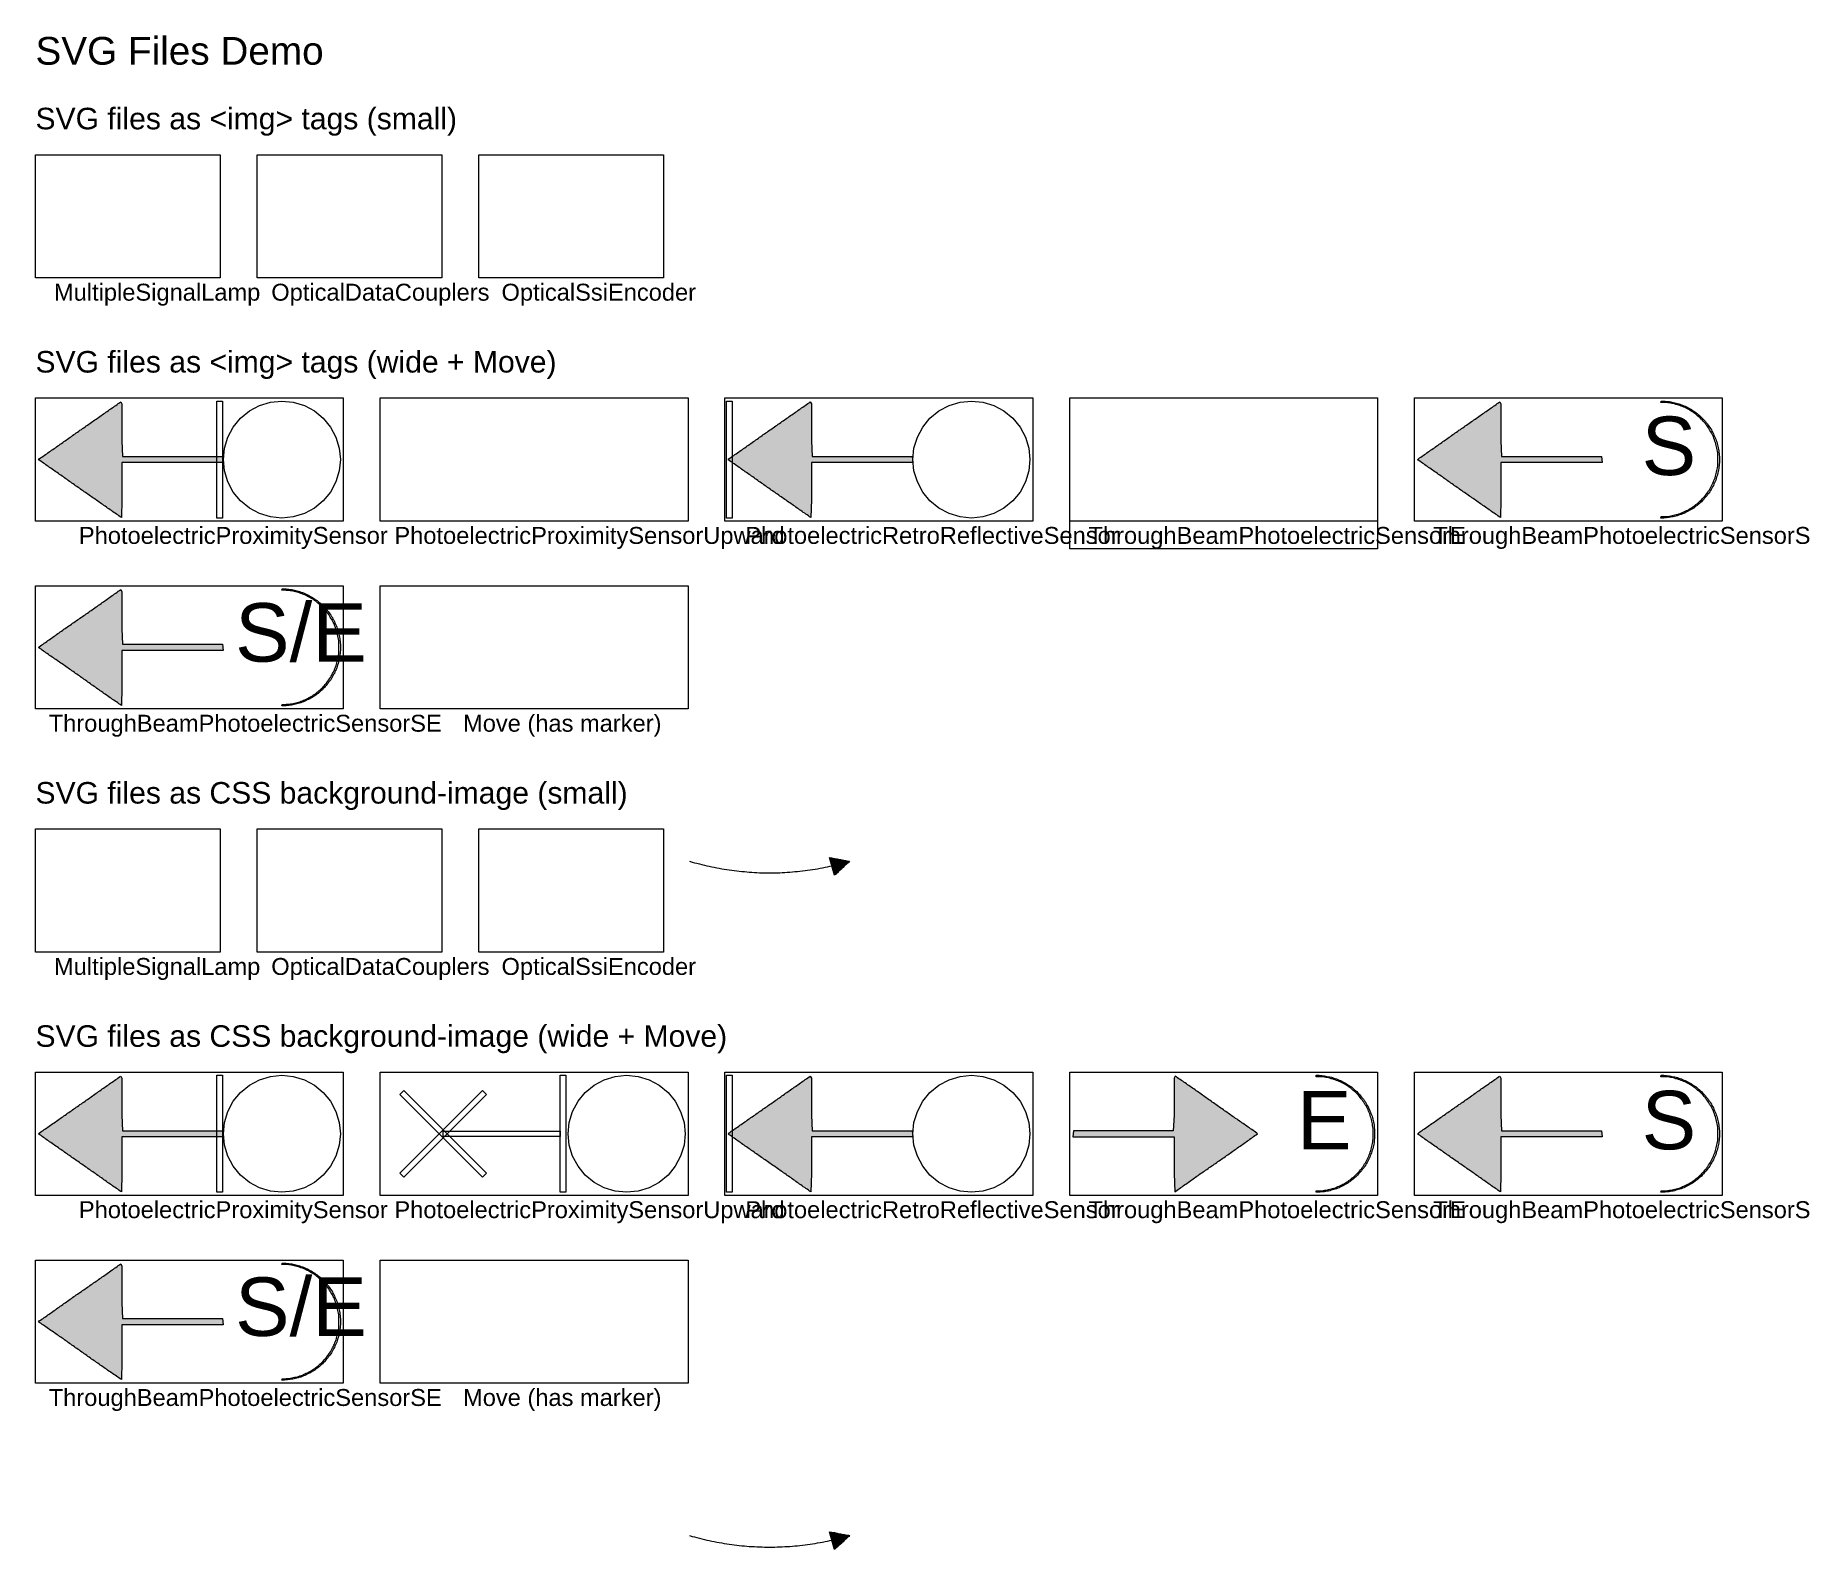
# Model space of a CAD drawing. Extents: x 0 to 1153, y -90 to 893.
import ezdxf

# ---------------------------------------------------------------- set-up
doc = ezdxf.new("R2010")
doc.units = 0
doc.layers.get('0').update_dxf_attribs({"lineweight": 0})
doc.styles.add('Arial', font='Arial.ttf')
doc.styles.add('ArialMT', font='ArialMT.ttf')

msp = doc.modelspace()

# ---------------------------------------------------------------- texts
at = {"true_color": 0x000000}
for s, height, style, p in [('SVG Files Demo', 18, 'Arial', (0, 874.5)), ('S', 38, 'ArialMT', (1043.6, 607.9)), ('S/E', 37.99, 'ArialMT', (129.7, 486.7)), ('E', 38, 'ArialMT', (819.6, 169.9)), ('S', 38, 'ArialMT', (1043.6, 169.9)), ('S/E', 37.99, 'ArialMT', (129.7, 48.7))]:
    msp.add_text(s, height=height, dxfattribs=dict(at, style=style)).set_placement(p)
at = {"true_color": 0x555555, "style": 'Arial'}
for s, p in [('SVG files as <img> tags (small)', (0, 832.5)), ('SVG files as <img> tags (wide + Move)', (0, 674.5)), ('SVG files as CSS background-image (small)', (0, 394.5)), ('SVG files as CSS background-image (wide + Move)', (0, 236.5))]:
    msp.add_text(s, height=14, dxfattribs=at).set_placement(p)
at = {"true_color": 0x888888, "style": 'Arial'}
for s, p in [('MultipleSignalLamp', (12, 721.2)), ('OpticalDataCouplers', (153.2, 721.2)), ('OpticalSsiEncoder', (302.8, 721.2)), ('PhotoelectricProximitySensor', (28.2, 563.2)), ('PhotoelectricProximitySensorUpward', (233.2, 563.2)), ('PhotoelectricRetroReflectiveSensor', (461.2, 563.2)), ('ThroughBeamPhotoelectricSensorE', (684.2, 563.2)), ('ThroughBeamPhotoelectricSensorS', (908.2, 563.2)), ('ThroughBeamPhotoelectricSensorSE', (8.6, 441.2)), ('Move (has marker)', (277.8, 441.2)), ('MultipleSignalLamp', (12, 283.2)), ('OpticalDataCouplers', (153.2, 283.2)), ('OpticalSsiEncoder', (302.8, 283.2)), ('PhotoelectricProximitySensor', (28.2, 125.2)), ('PhotoelectricProximitySensorUpward', (233.2, 125.2)), ('PhotoelectricRetroReflectiveSensor', (461.2, 125.2)), ('ThroughBeamPhotoelectricSensorE', (684.2, 125.2)), ('ThroughBeamPhotoelectricSensorS', (908.2, 125.2)), ('ThroughBeamPhotoelectricSensorSE', (8.6, 3.2)), ('Move (has marker)', (277.8, 3.2))]:
    msp.add_text(s, height=11, dxfattribs=at).set_placement(p)

# ---------------------------------------------------------------- hatches: boundary and pattern name
at = {"true_color": 0x000000}
h = msp.add_hatch(color=256, dxfattribs=at)
h.dxf.hatch_style = 1
h.paths.add_polyline_path([(56.2, 616), (56.2, 592.1), (55.8, 580.3), (55, 580.8), (54.2, 581.4), (53.4, 582), (52.6, 582.5), (51.8, 583.1), (50.9, 583.6), (50.1, 584.2), (49.3, 584.8), (48.5, 585.3), (47.7, 585.9), (46.9, 586.4), (46.1, 587), (45.3, 587.6), (44.5, 588.1), (43.7, 588.7), (42.9, 589.3), (42.1, 589.8), (41.3, 590.4), (40.5, 590.9), (39.7, 591.5), (38.9, 592.1), (38.1, 592.6), (37.3, 593.2), (36.5, 593.7), (35.7, 594.3), (34.9, 594.9), (34.1, 595.4), (33.3, 596), (32.5, 596.6), (31.7, 597.1), (30.9, 597.7), (30.1, 598.2), (29.3, 598.8), (28.5, 599.4), (27.7, 599.9), (26.9, 600.5), (26.1, 601), (25.3, 601.6), (24.5, 602.2), (23.7, 602.7), (22.9, 603.3), (22.1, 603.8), (21.3, 604.4), (20.5, 605), (19.7, 605.5), (18.9, 606.1), (18.1, 606.7), (17.3, 607.2), (16.5, 607.8), (15.7, 608.3), (14.9, 608.9), (14, 609.5), (13.2, 610), (12.4, 610.6), (11.6, 611.1), (10.8, 611.7), (10, 612.3), (9.2, 612.8), (8.4, 613.4), (7.6, 613.9), (6.8, 614.5), (6, 615.1), (5.2, 615.6), (4.4, 616.2), (3.6, 616.8), (2.8, 617.3), (2, 617.9), (2.5, 618.4), (3.3, 619), (4.1, 619.6), (4.9, 620.1), (5.7, 620.7), (6.5, 621.2), (7.3, 621.8), (8.1, 622.4), (8.9, 622.9), (9.7, 623.5), (10.5, 624), (11.3, 624.6), (12.1, 625.2), (12.9, 625.7), (13.7, 626.3), (14.5, 626.9), (15.3, 627.4), (16.1, 628), (16.9, 628.5), (17.7, 629.1), (18.5, 629.7), (19.3, 630.2), (20.1, 630.8), (20.9, 631.3), (21.7, 631.9), (22.5, 632.5), (23.3, 633), (24.1, 633.6), (24.9, 634.2), (25.7, 634.7), (26.5, 635.3), (27.3, 635.8), (28.1, 636.4), (28.9, 637), (29.8, 637.5), (30.6, 638.1), (31.4, 638.6), (32.2, 639.2), (33, 639.8), (33.8, 640.3), (34.6, 640.9), (35.4, 641.4), (36.2, 642), (37, 642.6), (37.8, 643.1), (38.6, 643.7), (39.4, 644.3), (40.2, 644.8), (41, 645.4), (41.8, 645.9), (42.6, 646.5), (43.4, 647.1), (44.2, 647.6), (45, 648.2), (45.8, 648.7), (46.6, 649.3), (47.4, 649.9), (48.2, 650.4), (49, 651), (49.8, 651.6), (50.6, 652.1), (51.4, 652.7), (52.2, 653.2), (53, 653.8), (53.8, 654.4), (54.6, 654.9), (55.4, 655.5), (56.2, 654.1), (56.2, 630.1), (56.6, 620), (57.4, 620), (58.2, 620), (59, 620), (59.8, 620), (60.6, 620), (61.4, 620), (62.2, 620), (63, 620), (63.8, 620), (64.6, 620), (65.4, 620), (66.2, 620), (67, 620), (67.9, 620), (68.7, 620), (69.5, 620), (70.3, 620), (71.1, 620), (71.9, 620), (72.7, 620), (73.5, 620), (74.3, 620), (75.1, 620), (75.9, 620), (76.7, 620), (77.5, 620), (78.3, 620), (79.1, 620), (79.9, 620), (80.7, 620), (81.5, 620), (82.3, 620), (83.1, 620), (83.9, 620), (84.7, 620), (85.5, 620), (86.3, 620), (87.1, 620), (87.9, 620), (88.7, 620), (89.5, 620), (90.3, 620), (91.1, 620), (91.9, 620), (92.7, 620), (93.5, 620), (94.3, 620), (95.1, 620), (95.9, 620), (96.7, 620), (97.5, 620), (98.3, 620), (99.1, 620), (99.9, 620), (100.7, 620), (101.6, 620), (102.4, 620), (103.2, 620), (104, 620), (104.8, 620), (105.6, 620), (106.4, 620), (107.2, 620), (108, 620), (108.8, 620), (109.6, 620), (110.4, 620), (111.2, 620), (112, 620), (112.8, 620), (113.6, 620), (114.4, 620), (115.2, 620), (116, 620), (116.8, 620), (117.6, 620), (118.4, 620), (119.2, 620), (120, 620), (120.8, 620), (121.6, 620), (122, 616), (121.1, 616), (120.3, 616), (119.5, 616), (118.7, 616), (117.9, 616), (117.1, 616), (116.3, 616), (115.5, 616), (114.7, 616), (113.9, 616), (113.1, 616), (112.3, 616), (111.5, 616), (110.7, 616), (109.9, 616), (109.1, 616), (108.3, 616), (107.5, 616), (106.7, 616), (105.9, 616), (105.1, 616), (104.3, 616), (103.5, 616), (102.7, 616), (101.9, 616), (101.1, 616), (100.3, 616), (99.5, 616), (98.7, 616), (97.9, 616), (97.1, 616), (96.3, 616), (95.5, 616), (94.7, 616), (93.9, 616), (93.1, 616), (92.3, 616), (91.5, 616), (90.7, 616), (89.9, 616), (89.1, 616), (88.3, 616), (87.5, 616), (86.6, 616), (85.8, 616), (85, 616), (84.2, 616), (83.4, 616), (82.6, 616), (81.8, 616), (81, 616), (80.2, 616), (79.4, 616), (78.6, 616), (77.8, 616), (77, 616), (76.2, 616), (75.4, 616), (74.6, 616), (73.8, 616), (73, 616), (72.2, 616), (71.4, 616), (70.6, 616), (69.8, 616), (69, 616), (68.2, 616), (67.4, 616), (66.6, 616), (65.8, 616), (65, 616), (64.2, 616), (63.4, 616), (62.6, 616), (61.8, 616), (61, 616), (60.2, 616), (59.4, 616), (58.6, 616), (57.8, 616), (57, 616), (56.2, 616)])
h = msp.add_hatch(color=256, dxfattribs=at)
h.dxf.hatch_style = 1
h.paths.add_polyline_path([(504.2, 616), (504.2, 592.1), (503.8, 580.3), (503, 580.8), (502.2, 581.4), (501.4, 582), (500.6, 582.5), (499.8, 583.1), (498.9, 583.6), (498.1, 584.2), (497.3, 584.8), (496.5, 585.3), (495.7, 585.9), (494.9, 586.4), (494.1, 587), (493.3, 587.6), (492.5, 588.1), (491.7, 588.7), (490.9, 589.3), (490.1, 589.8), (489.3, 590.4), (488.5, 590.9), (487.7, 591.5), (486.9, 592.1), (486.1, 592.6), (485.3, 593.2), (484.5, 593.7), (483.7, 594.3), (482.9, 594.9), (482.1, 595.4), (481.3, 596), (480.5, 596.6), (479.7, 597.1), (478.9, 597.7), (478.1, 598.2), (477.3, 598.8), (476.5, 599.4), (475.7, 599.9), (474.9, 600.5), (474.1, 601), (473.3, 601.6), (472.5, 602.2), (471.7, 602.7), (470.9, 603.3), (470.1, 603.8), (469.3, 604.4), (468.5, 605), (467.7, 605.5), (466.9, 606.1), (466.1, 606.7), (465.3, 607.2), (464.5, 607.8), (463.7, 608.3), (462.9, 608.9), (462, 609.5), (461.2, 610), (460.4, 610.6), (459.6, 611.1), (458.8, 611.7), (458, 612.3), (457.2, 612.8), (456.4, 613.4), (455.6, 613.9), (454.8, 614.5), (454, 615.1), (453.2, 615.6), (452.4, 616.2), (451.6, 616.8), (450.8, 617.3), (450, 617.9), (450.5, 618.4), (451.3, 619), (452.1, 619.6), (452.9, 620.1), (453.7, 620.7), (454.5, 621.2), (455.3, 621.8), (456.1, 622.4), (456.9, 622.9), (457.7, 623.5), (458.5, 624), (459.3, 624.6), (460.1, 625.2), (460.9, 625.7), (461.7, 626.3), (462.5, 626.9), (463.3, 627.4), (464.1, 628), (464.9, 628.5), (465.7, 629.1), (466.5, 629.7), (467.3, 630.2), (468.1, 630.8), (468.9, 631.3), (469.7, 631.9), (470.5, 632.5), (471.3, 633), (472.1, 633.6), (472.9, 634.2), (473.7, 634.7), (474.5, 635.3), (475.3, 635.8), (476.1, 636.4), (476.9, 637), (477.8, 637.5), (478.6, 638.1), (479.4, 638.6), (480.2, 639.2), (481, 639.8), (481.8, 640.3), (482.6, 640.9), (483.4, 641.4), (484.2, 642), (485, 642.6), (485.8, 643.1), (486.6, 643.7), (487.4, 644.3), (488.2, 644.8), (489, 645.4), (489.8, 645.9), (490.6, 646.5), (491.4, 647.1), (492.2, 647.6), (493, 648.2), (493.8, 648.7), (494.6, 649.3), (495.4, 649.9), (496.2, 650.4), (497, 651), (497.8, 651.6), (498.6, 652.1), (499.4, 652.7), (500.2, 653.2), (501, 653.8), (501.8, 654.4), (502.6, 654.9), (503.4, 655.5), (504.2, 654.1), (504.2, 630.1), (504.6, 620), (505.4, 620), (506.2, 620), (507, 620), (507.8, 620), (508.6, 620), (509.4, 620), (510.2, 620), (511, 620), (511.8, 620), (512.6, 620), (513.4, 620), (514.2, 620), (515, 620), (515.9, 620), (516.7, 620), (517.5, 620), (518.3, 620), (519.1, 620), (519.9, 620), (520.7, 620), (521.5, 620), (522.3, 620), (523.1, 620), (523.9, 620), (524.7, 620), (525.5, 620), (526.3, 620), (527.1, 620), (527.9, 620), (528.7, 620), (529.5, 620), (530.3, 620), (531.1, 620), (531.9, 620), (532.7, 620), (533.5, 620), (534.3, 620), (535.1, 620), (535.9, 620), (536.7, 620), (537.5, 620), (538.3, 620), (539.1, 620), (539.9, 620), (540.7, 620), (541.5, 620), (542.3, 620), (543.1, 620), (543.9, 620), (544.7, 620), (545.5, 620), (546.3, 620), (547.1, 620), (547.9, 620), (548.7, 620), (549.6, 620), (550.4, 620), (551.2, 620), (552, 620), (552.8, 620), (553.6, 620), (554.4, 620), (555.2, 620), (556, 620), (556.8, 620), (557.6, 620), (558.4, 620), (559.2, 620), (560, 620), (560.8, 620), (561.6, 620), (562.4, 620), (563.2, 620), (564, 620), (564.8, 620), (565.6, 620), (566.4, 620), (567.2, 620), (568, 620), (568.8, 620), (569.6, 620), (570, 616), (569.1, 616), (568.3, 616), (567.5, 616), (566.7, 616), (565.9, 616), (565.1, 616), (564.3, 616), (563.5, 616), (562.7, 616), (561.9, 616), (561.1, 616), (560.3, 616), (559.5, 616), (558.7, 616), (557.9, 616), (557.1, 616), (556.3, 616), (555.5, 616), (554.7, 616), (553.9, 616), (553.1, 616), (552.3, 616), (551.5, 616), (550.7, 616), (549.9, 616), (549.1, 616), (548.3, 616), (547.5, 616), (546.7, 616), (545.9, 616), (545.1, 616), (544.3, 616), (543.5, 616), (542.7, 616), (541.9, 616), (541.1, 616), (540.3, 616), (539.5, 616), (538.7, 616), (537.9, 616), (537.1, 616), (536.3, 616), (535.5, 616), (534.6, 616), (533.8, 616), (533, 616), (532.2, 616), (531.4, 616), (530.6, 616), (529.8, 616), (529, 616), (528.2, 616), (527.4, 616), (526.6, 616), (525.8, 616), (525, 616), (524.2, 616), (523.4, 616), (522.6, 616), (521.8, 616), (521, 616), (520.2, 616), (519.4, 616), (518.6, 616), (517.8, 616), (517, 616), (516.2, 616), (515.4, 616), (514.6, 616), (513.8, 616), (513, 616), (512.2, 616), (511.4, 616), (510.6, 616), (509.8, 616), (509, 616), (508.2, 616), (507.4, 616), (506.6, 616), (505.8, 616), (505, 616), (504.2, 616)])
h = msp.add_hatch(color=256, dxfattribs=at)
h.dxf.hatch_style = 1
h.paths.add_polyline_path([(952.2, 616), (952.2, 592.1), (951.8, 580.3), (951, 580.8), (950.2, 581.4), (949.4, 582), (948.6, 582.5), (947.8, 583.1), (946.9, 583.6), (946.1, 584.2), (945.3, 584.8), (944.5, 585.3), (943.7, 585.9), (942.9, 586.4), (942.1, 587), (941.3, 587.6), (940.5, 588.1), (939.7, 588.7), (938.9, 589.3), (938.1, 589.8), (937.3, 590.4), (936.5, 590.9), (935.7, 591.5), (934.9, 592.1), (934.1, 592.6), (933.3, 593.2), (932.5, 593.7), (931.7, 594.3), (930.9, 594.9), (930.1, 595.4), (929.3, 596), (928.5, 596.6), (927.7, 597.1), (926.9, 597.7), (926.1, 598.2), (925.3, 598.8), (924.5, 599.4), (923.7, 599.9), (922.9, 600.5), (922.1, 601), (921.3, 601.6), (920.5, 602.2), (919.7, 602.7), (918.9, 603.3), (918.1, 603.8), (917.3, 604.4), (916.5, 605), (915.7, 605.5), (914.9, 606.1), (914.1, 606.7), (913.3, 607.2), (912.5, 607.8), (911.7, 608.3), (910.9, 608.9), (910, 609.5), (909.2, 610), (908.4, 610.6), (907.6, 611.1), (906.8, 611.7), (906, 612.3), (905.2, 612.8), (904.4, 613.4), (903.6, 613.9), (902.8, 614.5), (902, 615.1), (901.2, 615.6), (900.4, 616.2), (899.6, 616.8), (898.8, 617.3), (898, 617.9), (898.5, 618.4), (899.3, 619), (900.1, 619.6), (900.9, 620.1), (901.7, 620.7), (902.5, 621.2), (903.3, 621.8), (904.1, 622.4), (904.9, 622.9), (905.7, 623.5), (906.5, 624), (907.3, 624.6), (908.1, 625.2), (908.9, 625.7), (909.7, 626.3), (910.5, 626.9), (911.3, 627.4), (912.1, 628), (912.9, 628.5), (913.7, 629.1), (914.5, 629.7), (915.3, 630.2), (916.1, 630.8), (916.9, 631.3), (917.7, 631.9), (918.5, 632.5), (919.3, 633), (920.1, 633.6), (920.9, 634.2), (921.7, 634.7), (922.5, 635.3), (923.3, 635.8), (924.1, 636.4), (924.9, 637), (925.8, 637.5), (926.6, 638.1), (927.4, 638.6), (928.2, 639.2), (929, 639.8), (929.8, 640.3), (930.6, 640.9), (931.4, 641.4), (932.2, 642), (933, 642.6), (933.8, 643.1), (934.6, 643.7), (935.4, 644.3), (936.2, 644.8), (937, 645.4), (937.8, 645.9), (938.6, 646.5), (939.4, 647.1), (940.2, 647.6), (941, 648.2), (941.8, 648.7), (942.6, 649.3), (943.4, 649.9), (944.2, 650.4), (945, 651), (945.8, 651.6), (946.6, 652.1), (947.4, 652.7), (948.2, 653.2), (949, 653.8), (949.8, 654.4), (950.6, 654.9), (951.4, 655.5), (952.2, 654.1), (952.2, 630.1), (952.6, 620), (953.4, 620), (954.2, 620), (955, 620), (955.8, 620), (956.6, 620), (957.4, 620), (958.2, 620), (959, 620), (959.8, 620), (960.6, 620), (961.4, 620), (962.2, 620), (963, 620), (963.9, 620), (964.7, 620), (965.5, 620), (966.3, 620), (967.1, 620), (967.9, 620), (968.7, 620), (969.5, 620), (970.3, 620), (971.1, 620), (971.9, 620), (972.7, 620), (973.5, 620), (974.3, 620), (975.1, 620), (975.9, 620), (976.7, 620), (977.5, 620), (978.3, 620), (979.1, 620), (979.9, 620), (980.7, 620), (981.5, 620), (982.3, 620), (983.1, 620), (983.9, 620), (984.7, 620), (985.5, 620), (986.3, 620), (987.1, 620), (987.9, 620), (988.7, 620), (989.5, 620), (990.3, 620), (991.1, 620), (991.9, 620), (992.7, 620), (993.5, 620), (994.3, 620), (995.1, 620), (995.9, 620), (996.7, 620), (997.6, 620), (998.4, 620), (999.2, 620), (1000, 620), (1000.8, 620), (1001.6, 620), (1002.4, 620), (1003.2, 620), (1004, 620), (1004.8, 620), (1005.6, 620), (1006.4, 620), (1007.2, 620), (1008, 620), (1008.8, 620), (1009.6, 620), (1010.4, 620), (1011.2, 620), (1012, 620), (1012.8, 620), (1013.6, 620), (1014.4, 620), (1015.2, 620), (1016, 620), (1016.8, 620), (1017.6, 620), (1018, 616), (1017.1, 616), (1016.3, 616), (1015.5, 616), (1014.7, 616), (1013.9, 616), (1013.1, 616), (1012.3, 616), (1011.5, 616), (1010.7, 616), (1009.9, 616), (1009.1, 616), (1008.3, 616), (1007.5, 616), (1006.7, 616), (1005.9, 616), (1005.1, 616), (1004.3, 616), (1003.5, 616), (1002.7, 616), (1001.9, 616), (1001.1, 616), (1000.3, 616), (999.5, 616), (998.7, 616), (997.9, 616), (997.1, 616), (996.3, 616), (995.5, 616), (994.7, 616), (993.9, 616), (993.1, 616), (992.3, 616), (991.5, 616), (990.7, 616), (989.9, 616), (989.1, 616), (988.3, 616), (987.5, 616), (986.7, 616), (985.9, 616), (985.1, 616), (984.3, 616), (983.5, 616), (982.6, 616), (981.8, 616), (981, 616), (980.2, 616), (979.4, 616), (978.6, 616), (977.8, 616), (977, 616), (976.2, 616), (975.4, 616), (974.6, 616), (973.8, 616), (973, 616), (972.2, 616), (971.4, 616), (970.6, 616), (969.8, 616), (969, 616), (968.2, 616), (967.4, 616), (966.6, 616), (965.8, 616), (965, 616), (964.2, 616), (963.4, 616), (962.6, 616), (961.8, 616), (961, 616), (960.2, 616), (959.4, 616), (958.6, 616), (957.8, 616), (957, 616), (956.2, 616), (955.4, 616), (954.6, 616), (953.8, 616), (953, 616), (952.2, 616)])
h = msp.add_hatch(color=256, dxfattribs=at)
h.dxf.hatch_style = 1
h.paths.add_polyline_path([(56.2, 494), (56.2, 470.1), (55.8, 458.3), (55, 458.8), (54.2, 459.4), (53.4, 460), (52.6, 460.5), (51.8, 461.1), (50.9, 461.6), (50.1, 462.2), (49.3, 462.8), (48.5, 463.3), (47.7, 463.9), (46.9, 464.4), (46.1, 465), (45.3, 465.6), (44.5, 466.1), (43.7, 466.7), (42.9, 467.3), (42.1, 467.8), (41.3, 468.4), (40.5, 468.9), (39.7, 469.5), (38.9, 470.1), (38.1, 470.6), (37.3, 471.2), (36.5, 471.7), (35.7, 472.3), (34.9, 472.9), (34.1, 473.4), (33.3, 474), (32.5, 474.6), (31.7, 475.1), (30.9, 475.7), (30.1, 476.2), (29.3, 476.8), (28.5, 477.4), (27.7, 477.9), (26.9, 478.5), (26.1, 479), (25.3, 479.6), (24.5, 480.2), (23.7, 480.7), (22.9, 481.3), (22.1, 481.8), (21.3, 482.4), (20.5, 483), (19.7, 483.5), (18.9, 484.1), (18.1, 484.7), (17.3, 485.2), (16.5, 485.8), (15.7, 486.3), (14.9, 486.9), (14, 487.5), (13.2, 488), (12.4, 488.6), (11.6, 489.1), (10.8, 489.7), (10, 490.3), (9.2, 490.8), (8.4, 491.4), (7.6, 491.9), (6.8, 492.5), (6, 493.1), (5.2, 493.6), (4.4, 494.2), (3.6, 494.8), (2.8, 495.3), (2, 495.9), (2.5, 496.4), (3.3, 497), (4.1, 497.6), (4.9, 498.1), (5.7, 498.7), (6.5, 499.2), (7.3, 499.8), (8.1, 500.4), (8.9, 500.9), (9.7, 501.5), (10.5, 502), (11.3, 502.6), (12.1, 503.2), (12.9, 503.7), (13.7, 504.3), (14.5, 504.9), (15.3, 505.4), (16.1, 506), (16.9, 506.5), (17.7, 507.1), (18.5, 507.7), (19.3, 508.2), (20.1, 508.8), (20.9, 509.3), (21.7, 509.9), (22.5, 510.5), (23.3, 511), (24.1, 511.6), (24.9, 512.2), (25.7, 512.7), (26.5, 513.3), (27.3, 513.8), (28.1, 514.4), (28.9, 515), (29.8, 515.5), (30.6, 516.1), (31.4, 516.6), (32.2, 517.2), (33, 517.8), (33.8, 518.3), (34.6, 518.9), (35.4, 519.4), (36.2, 520), (37, 520.6), (37.8, 521.1), (38.6, 521.7), (39.4, 522.3), (40.2, 522.8), (41, 523.4), (41.8, 523.9), (42.6, 524.5), (43.4, 525.1), (44.2, 525.6), (45, 526.2), (45.8, 526.7), (46.6, 527.3), (47.4, 527.9), (48.2, 528.4), (49, 529), (49.8, 529.6), (50.6, 530.1), (51.4, 530.7), (52.2, 531.2), (53, 531.8), (53.8, 532.4), (54.6, 532.9), (55.4, 533.5), (56.2, 532.1), (56.2, 508.1), (56.6, 498), (57.4, 498), (58.2, 498), (59, 498), (59.8, 498), (60.6, 498), (61.4, 498), (62.2, 498), (63, 498), (63.8, 498), (64.6, 498), (65.4, 498), (66.2, 498), (67, 498), (67.9, 498), (68.7, 498), (69.5, 498), (70.3, 498), (71.1, 498), (71.9, 498), (72.7, 498), (73.5, 498), (74.3, 498), (75.1, 498), (75.9, 498), (76.7, 498), (77.5, 498), (78.3, 498), (79.1, 498), (79.9, 498), (80.7, 498), (81.5, 498), (82.3, 498), (83.1, 498), (83.9, 498), (84.7, 498), (85.5, 498), (86.3, 498), (87.1, 498), (87.9, 498), (88.7, 498), (89.5, 498), (90.3, 498), (91.1, 498), (91.9, 498), (92.7, 498), (93.5, 498), (94.3, 498), (95.1, 498), (95.9, 498), (96.7, 498), (97.5, 498), (98.3, 498), (99.1, 498), (99.9, 498), (100.7, 498), (101.6, 498), (102.4, 498), (103.2, 498), (104, 498), (104.8, 498), (105.6, 498), (106.4, 498), (107.2, 498), (108, 498), (108.8, 498), (109.6, 498), (110.4, 498), (111.2, 498), (112, 498), (112.8, 498), (113.6, 498), (114.4, 498), (115.2, 498), (116, 498), (116.8, 498), (117.6, 498), (118.4, 498), (119.2, 498), (120, 498), (120.8, 498), (121.6, 498), (122, 494), (121.1, 494), (120.3, 494), (119.5, 494), (118.7, 494), (117.9, 494), (117.1, 494), (116.3, 494), (115.5, 494), (114.7, 494), (113.9, 494), (113.1, 494), (112.3, 494), (111.5, 494), (110.7, 494), (109.9, 494), (109.1, 494), (108.3, 494), (107.5, 494), (106.7, 494), (105.9, 494), (105.1, 494), (104.3, 494), (103.5, 494), (102.7, 494), (101.9, 494), (101.1, 494), (100.3, 494), (99.5, 494), (98.7, 494), (97.9, 494), (97.1, 494), (96.3, 494), (95.5, 494), (94.7, 494), (93.9, 494), (93.1, 494), (92.3, 494), (91.5, 494), (90.7, 494), (89.9, 494), (89.1, 494), (88.3, 494), (87.5, 494), (86.6, 494), (85.8, 494), (85, 494), (84.2, 494), (83.4, 494), (82.6, 494), (81.8, 494), (81, 494), (80.2, 494), (79.4, 494), (78.6, 494), (77.8, 494), (77, 494), (76.2, 494), (75.4, 494), (74.6, 494), (73.8, 494), (73, 494), (72.2, 494), (71.4, 494), (70.6, 494), (69.8, 494), (69, 494), (68.2, 494), (67.4, 494), (66.6, 494), (65.8, 494), (65, 494), (64.2, 494), (63.4, 494), (62.6, 494), (61.8, 494), (61, 494), (60.2, 494), (59.4, 494), (58.6, 494), (57.8, 494), (57, 494), (56.2, 494)])
h = msp.add_hatch(color=256, dxfattribs=at)
h.dxf.hatch_style = 1
h.paths.add_polyline_path([(515.8, 359.5), (516.6, 359.3), (517.5, 359.2), (518.3, 359), (519.1, 358.9), (519.9, 358.7), (520.8, 358.6), (521.6, 358.4), (522.4, 358.2), (523.2, 358.1), (524.1, 357.9), (524.9, 357.8), (525.7, 357.6), (526.5, 357.5), (527.4, 357.3), (528.2, 357.2), (529, 357), (528.4, 356.4), (527.8, 355.9), (527.1, 355.3), (526.5, 354.7), (525.9, 354.2), (525.3, 353.6), (524.7, 353), (524, 352.5), (523.4, 351.9), (522.8, 351.3), (522.2, 350.8), (521.6, 350.2), (521, 349.6), (520.3, 349.1), (519.7, 348.5), (519.1, 347.9)])
h = msp.add_hatch(color=256, dxfattribs=at)
h.dxf.hatch_style = 1
h.paths.add_polyline_path([(56.2, 178), (56.2, 154.1), (55.8, 142.3), (55, 142.8), (54.2, 143.4), (53.4, 144), (52.6, 144.5), (51.8, 145.1), (50.9, 145.6), (50.1, 146.2), (49.3, 146.8), (48.5, 147.3), (47.7, 147.9), (46.9, 148.4), (46.1, 149), (45.3, 149.6), (44.5, 150.1), (43.7, 150.7), (42.9, 151.3), (42.1, 151.8), (41.3, 152.4), (40.5, 152.9), (39.7, 153.5), (38.9, 154.1), (38.1, 154.6), (37.3, 155.2), (36.5, 155.7), (35.7, 156.3), (34.9, 156.9), (34.1, 157.4), (33.3, 158), (32.5, 158.6), (31.7, 159.1), (30.9, 159.7), (30.1, 160.2), (29.3, 160.8), (28.5, 161.4), (27.7, 161.9), (26.9, 162.5), (26.1, 163), (25.3, 163.6), (24.5, 164.2), (23.7, 164.7), (22.9, 165.3), (22.1, 165.8), (21.3, 166.4), (20.5, 167), (19.7, 167.5), (18.9, 168.1), (18.1, 168.7), (17.3, 169.2), (16.5, 169.8), (15.7, 170.3), (14.9, 170.9), (14, 171.5), (13.2, 172), (12.4, 172.6), (11.6, 173.1), (10.8, 173.7), (10, 174.3), (9.2, 174.8), (8.4, 175.4), (7.6, 175.9), (6.8, 176.5), (6, 177.1), (5.2, 177.6), (4.4, 178.2), (3.6, 178.8), (2.8, 179.3), (2, 179.9), (2.5, 180.4), (3.3, 181), (4.1, 181.6), (4.9, 182.1), (5.7, 182.7), (6.5, 183.2), (7.3, 183.8), (8.1, 184.4), (8.9, 184.9), (9.7, 185.5), (10.5, 186), (11.3, 186.6), (12.1, 187.2), (12.9, 187.7), (13.7, 188.3), (14.5, 188.9), (15.3, 189.4), (16.1, 190), (16.9, 190.5), (17.7, 191.1), (18.5, 191.7), (19.3, 192.2), (20.1, 192.8), (20.9, 193.3), (21.7, 193.9), (22.5, 194.5), (23.3, 195), (24.1, 195.6), (24.9, 196.2), (25.7, 196.7), (26.5, 197.3), (27.3, 197.8), (28.1, 198.4), (28.9, 199), (29.8, 199.5), (30.6, 200.1), (31.4, 200.6), (32.2, 201.2), (33, 201.8), (33.8, 202.3), (34.6, 202.9), (35.4, 203.4), (36.2, 204), (37, 204.6), (37.8, 205.1), (38.6, 205.7), (39.4, 206.3), (40.2, 206.8), (41, 207.4), (41.8, 207.9), (42.6, 208.5), (43.4, 209.1), (44.2, 209.6), (45, 210.2), (45.8, 210.7), (46.6, 211.3), (47.4, 211.9), (48.2, 212.4), (49, 213), (49.8, 213.6), (50.6, 214.1), (51.4, 214.7), (52.2, 215.2), (53, 215.8), (53.8, 216.4), (54.6, 216.9), (55.4, 217.5), (56.2, 216.1), (56.2, 192.1), (56.6, 182), (57.4, 182), (58.2, 182), (59, 182), (59.8, 182), (60.6, 182), (61.4, 182), (62.2, 182), (63, 182), (63.8, 182), (64.6, 182), (65.4, 182), (66.2, 182), (67, 182), (67.9, 182), (68.7, 182), (69.5, 182), (70.3, 182), (71.1, 182), (71.9, 182), (72.7, 182), (73.5, 182), (74.3, 182), (75.1, 182), (75.9, 182), (76.7, 182), (77.5, 182), (78.3, 182), (79.1, 182), (79.9, 182), (80.7, 182), (81.5, 182), (82.3, 182), (83.1, 182), (83.9, 182), (84.7, 182), (85.5, 182), (86.3, 182), (87.1, 182), (87.9, 182), (88.7, 182), (89.5, 182), (90.3, 182), (91.1, 182), (91.9, 182), (92.7, 182), (93.5, 182), (94.3, 182), (95.1, 182), (95.9, 182), (96.7, 182), (97.5, 182), (98.3, 182), (99.1, 182), (99.9, 182), (100.7, 182), (101.6, 182), (102.4, 182), (103.2, 182), (104, 182), (104.8, 182), (105.6, 182), (106.4, 182), (107.2, 182), (108, 182), (108.8, 182), (109.6, 182), (110.4, 182), (111.2, 182), (112, 182), (112.8, 182), (113.6, 182), (114.4, 182), (115.2, 182), (116, 182), (116.8, 182), (117.6, 182), (118.4, 182), (119.2, 182), (120, 182), (120.8, 182), (121.6, 182), (122, 178), (121.1, 178), (120.3, 178), (119.5, 178), (118.7, 178), (117.9, 178), (117.1, 178), (116.3, 178), (115.5, 178), (114.7, 178), (113.9, 178), (113.1, 178), (112.3, 178), (111.5, 178), (110.7, 178), (109.9, 178), (109.1, 178), (108.3, 178), (107.5, 178), (106.7, 178), (105.9, 178), (105.1, 178), (104.3, 178), (103.5, 178), (102.7, 178), (101.9, 178), (101.1, 178), (100.3, 178), (99.5, 178), (98.7, 178), (97.9, 178), (97.1, 178), (96.3, 178), (95.5, 178), (94.7, 178), (93.9, 178), (93.1, 178), (92.3, 178), (91.5, 178), (90.7, 178), (89.9, 178), (89.1, 178), (88.3, 178), (87.5, 178), (86.6, 178), (85.8, 178), (85, 178), (84.2, 178), (83.4, 178), (82.6, 178), (81.8, 178), (81, 178), (80.2, 178), (79.4, 178), (78.6, 178), (77.8, 178), (77, 178), (76.2, 178), (75.4, 178), (74.6, 178), (73.8, 178), (73, 178), (72.2, 178), (71.4, 178), (70.6, 178), (69.8, 178), (69, 178), (68.2, 178), (67.4, 178), (66.6, 178), (65.8, 178), (65, 178), (64.2, 178), (63.4, 178), (62.6, 178), (61.8, 178), (61, 178), (60.2, 178), (59.4, 178), (58.6, 178), (57.8, 178), (57, 178), (56.2, 178)])
h = msp.add_hatch(color=256, dxfattribs=at)
h.dxf.hatch_style = 1
h.paths.add_polyline_path([(504.2, 178), (504.2, 154.1), (503.8, 142.3), (503, 142.8), (502.2, 143.4), (501.4, 144), (500.6, 144.5), (499.8, 145.1), (498.9, 145.6), (498.1, 146.2), (497.3, 146.8), (496.5, 147.3), (495.7, 147.9), (494.9, 148.4), (494.1, 149), (493.3, 149.6), (492.5, 150.1), (491.7, 150.7), (490.9, 151.3), (490.1, 151.8), (489.3, 152.4), (488.5, 152.9), (487.7, 153.5), (486.9, 154.1), (486.1, 154.6), (485.3, 155.2), (484.5, 155.7), (483.7, 156.3), (482.9, 156.9), (482.1, 157.4), (481.3, 158), (480.5, 158.6), (479.7, 159.1), (478.9, 159.7), (478.1, 160.2), (477.3, 160.8), (476.5, 161.4), (475.7, 161.9), (474.9, 162.5), (474.1, 163), (473.3, 163.6), (472.5, 164.2), (471.7, 164.7), (470.9, 165.3), (470.1, 165.8), (469.3, 166.4), (468.5, 167), (467.7, 167.5), (466.9, 168.1), (466.1, 168.7), (465.3, 169.2), (464.5, 169.8), (463.7, 170.3), (462.9, 170.9), (462, 171.5), (461.2, 172), (460.4, 172.6), (459.6, 173.1), (458.8, 173.7), (458, 174.3), (457.2, 174.8), (456.4, 175.4), (455.6, 175.9), (454.8, 176.5), (454, 177.1), (453.2, 177.6), (452.4, 178.2), (451.6, 178.8), (450.8, 179.3), (450, 179.9), (450.5, 180.4), (451.3, 181), (452.1, 181.6), (452.9, 182.1), (453.7, 182.7), (454.5, 183.2), (455.3, 183.8), (456.1, 184.4), (456.9, 184.9), (457.7, 185.5), (458.5, 186), (459.3, 186.6), (460.1, 187.2), (460.9, 187.7), (461.7, 188.3), (462.5, 188.9), (463.3, 189.4), (464.1, 190), (464.9, 190.5), (465.7, 191.1), (466.5, 191.7), (467.3, 192.2), (468.1, 192.8), (468.9, 193.3), (469.7, 193.9), (470.5, 194.5), (471.3, 195), (472.1, 195.6), (472.9, 196.2), (473.7, 196.7), (474.5, 197.3), (475.3, 197.8), (476.1, 198.4), (476.9, 199), (477.8, 199.5), (478.6, 200.1), (479.4, 200.6), (480.2, 201.2), (481, 201.8), (481.8, 202.3), (482.6, 202.9), (483.4, 203.4), (484.2, 204), (485, 204.6), (485.8, 205.1), (486.6, 205.7), (487.4, 206.3), (488.2, 206.8), (489, 207.4), (489.8, 207.9), (490.6, 208.5), (491.4, 209.1), (492.2, 209.6), (493, 210.2), (493.8, 210.7), (494.6, 211.3), (495.4, 211.9), (496.2, 212.4), (497, 213), (497.8, 213.6), (498.6, 214.1), (499.4, 214.7), (500.2, 215.2), (501, 215.8), (501.8, 216.4), (502.6, 216.9), (503.4, 217.5), (504.2, 216.1), (504.2, 192.1), (504.6, 182), (505.4, 182), (506.2, 182), (507, 182), (507.8, 182), (508.6, 182), (509.4, 182), (510.2, 182), (511, 182), (511.8, 182), (512.6, 182), (513.4, 182), (514.2, 182), (515, 182), (515.9, 182), (516.7, 182), (517.5, 182), (518.3, 182), (519.1, 182), (519.9, 182), (520.7, 182), (521.5, 182), (522.3, 182), (523.1, 182), (523.9, 182), (524.7, 182), (525.5, 182), (526.3, 182), (527.1, 182), (527.9, 182), (528.7, 182), (529.5, 182), (530.3, 182), (531.1, 182), (531.9, 182), (532.7, 182), (533.5, 182), (534.3, 182), (535.1, 182), (535.9, 182), (536.7, 182), (537.5, 182), (538.3, 182), (539.1, 182), (539.9, 182), (540.7, 182), (541.5, 182), (542.3, 182), (543.1, 182), (543.9, 182), (544.7, 182), (545.5, 182), (546.3, 182), (547.1, 182), (547.9, 182), (548.7, 182), (549.6, 182), (550.4, 182), (551.2, 182), (552, 182), (552.8, 182), (553.6, 182), (554.4, 182), (555.2, 182), (556, 182), (556.8, 182), (557.6, 182), (558.4, 182), (559.2, 182), (560, 182), (560.8, 182), (561.6, 182), (562.4, 182), (563.2, 182), (564, 182), (564.8, 182), (565.6, 182), (566.4, 182), (567.2, 182), (568, 182), (568.8, 182), (569.6, 182), (570, 178), (569.1, 178), (568.3, 178), (567.5, 178), (566.7, 178), (565.9, 178), (565.1, 178), (564.3, 178), (563.5, 178), (562.7, 178), (561.9, 178), (561.1, 178), (560.3, 178), (559.5, 178), (558.7, 178), (557.9, 178), (557.1, 178), (556.3, 178), (555.5, 178), (554.7, 178), (553.9, 178), (553.1, 178), (552.3, 178), (551.5, 178), (550.7, 178), (549.9, 178), (549.1, 178), (548.3, 178), (547.5, 178), (546.7, 178), (545.9, 178), (545.1, 178), (544.3, 178), (543.5, 178), (542.7, 178), (541.9, 178), (541.1, 178), (540.3, 178), (539.5, 178), (538.7, 178), (537.9, 178), (537.1, 178), (536.3, 178), (535.5, 178), (534.6, 178), (533.8, 178), (533, 178), (532.2, 178), (531.4, 178), (530.6, 178), (529.8, 178), (529, 178), (528.2, 178), (527.4, 178), (526.6, 178), (525.8, 178), (525, 178), (524.2, 178), (523.4, 178), (522.6, 178), (521.8, 178), (521, 178), (520.2, 178), (519.4, 178), (518.6, 178), (517.8, 178), (517, 178), (516.2, 178), (515.4, 178), (514.6, 178), (513.8, 178), (513, 178), (512.2, 178), (511.4, 178), (510.6, 178), (509.8, 178), (509, 178), (508.2, 178), (507.4, 178), (506.6, 178), (505.8, 178), (505, 178), (504.2, 178)])
h = msp.add_hatch(color=256, dxfattribs=at)
h.dxf.hatch_style = 1
h.paths.add_polyline_path([(739.8, 178), (739.8, 154.1), (740.2, 142.3), (741, 142.8), (741.8, 143.4), (742.6, 144), (743.4, 144.5), (744.2, 145.1), (745, 145.6), (745.8, 146.2), (746.6, 146.8), (747.4, 147.3), (748.2, 147.9), (749, 148.4), (749.8, 149), (750.6, 149.6), (751.4, 150.1), (752.2, 150.7), (753, 151.3), (753.8, 151.8), (754.6, 152.4), (755.4, 152.9), (756.2, 153.5), (757, 154.1), (757.8, 154.6), (758.7, 155.2), (759.5, 155.7), (760.3, 156.3), (761.1, 156.9), (761.9, 157.4), (762.7, 158), (763.5, 158.6), (764.3, 159.1), (765.1, 159.7), (765.9, 160.2), (766.7, 160.8), (767.5, 161.4), (768.3, 161.9), (769.1, 162.5), (769.9, 163), (770.7, 163.6), (771.5, 164.2), (772.3, 164.7), (773.1, 165.3), (773.9, 165.8), (774.7, 166.4), (775.5, 167), (776.3, 167.5), (777.1, 168.1), (777.9, 168.7), (778.7, 169.2), (779.5, 169.8), (780.3, 170.3), (781.1, 170.9), (781.9, 171.5), (782.7, 172), (783.5, 172.6), (784.3, 173.1), (785.1, 173.7), (785.9, 174.3), (786.7, 174.8), (787.5, 175.4), (788.3, 175.9), (789.1, 176.5), (789.9, 177.1), (790.7, 177.6), (791.5, 178.2), (792.3, 178.8), (793.1, 179.3), (793.9, 179.9), (793.5, 180.4), (792.7, 181), (791.9, 181.6), (791.1, 182.1), (790.3, 182.7), (789.5, 183.2), (788.7, 183.8), (787.9, 184.4), (787.1, 184.9), (786.3, 185.5), (785.5, 186), (784.7, 186.6), (783.9, 187.2), (783.1, 187.7), (782.3, 188.3), (781.5, 188.9), (780.7, 189.4), (779.8, 190), (779, 190.5), (778.2, 191.1), (777.4, 191.7), (776.6, 192.2), (775.8, 192.8), (775, 193.3), (774.2, 193.9), (773.4, 194.5), (772.6, 195), (771.8, 195.6), (771, 196.2), (770.2, 196.7), (769.4, 197.3), (768.6, 197.8), (767.8, 198.4), (767, 199), (766.2, 199.5), (765.4, 200.1), (764.6, 200.6), (763.8, 201.2), (763, 201.8), (762.2, 202.3), (761.4, 202.9), (760.6, 203.4), (759.8, 204), (759, 204.6), (758.2, 205.1), (757.4, 205.7), (756.6, 206.3), (755.8, 206.8), (755, 207.4), (754.2, 207.9), (753.4, 208.5), (752.6, 209.1), (751.8, 209.6), (751, 210.2), (750.2, 210.7), (749.4, 211.3), (748.6, 211.9), (747.8, 212.4), (747, 213), (746.2, 213.6), (745.4, 214.1), (744.6, 214.7), (743.8, 215.2), (742.9, 215.8), (742.1, 216.4), (741.3, 216.9), (740.5, 217.5), (739.8, 216.1), (739.8, 192.1), (739.3, 182), (738.5, 182), (737.7, 182), (736.9, 182), (736.1, 182), (735.3, 182), (734.5, 182), (733.7, 182), (732.9, 182), (732.1, 182), (731.3, 182), (730.5, 182), (729.7, 182), (728.9, 182), (728.1, 182), (727.3, 182), (726.5, 182), (725.7, 182), (724.9, 182), (724.1, 182), (723.3, 182), (722.5, 182), (721.7, 182), (720.9, 182), (720.1, 182), (719.3, 182), (718.5, 182), (717.7, 182), (716.9, 182), (716.1, 182), (715.3, 182), (714.5, 182), (713.7, 182), (712.9, 182), (712.1, 182), (711.3, 182), (710.5, 182), (709.7, 182), (708.9, 182), (708.1, 182), (707.2, 182), (706.4, 182), (705.6, 182), (704.8, 182), (704, 182), (703.2, 182), (702.4, 182), (701.6, 182), (700.8, 182), (700, 182), (699.2, 182), (698.4, 182), (697.6, 182), (696.8, 182), (696, 182), (695.2, 182), (694.4, 182), (693.6, 182), (692.8, 182), (692, 182), (691.2, 182), (690.4, 182), (689.6, 182), (688.8, 182), (688, 182), (687.2, 182), (686.4, 182), (685.6, 182), (684.8, 182), (684, 182), (683.2, 182), (682.4, 182), (681.6, 182), (680.8, 182), (680, 182), (679.2, 182), (678.4, 182), (677.6, 182), (676.8, 182), (676, 182), (675.2, 182), (674.4, 182), (674, 178), (674.8, 178), (675.6, 178), (676.4, 178), (677.2, 178), (678, 178), (678.8, 178), (679.6, 178), (680.4, 178), (681.2, 178), (682, 178), (682.8, 178), (683.6, 178), (684.4, 178), (685.2, 178), (686, 178), (686.8, 178), (687.7, 178), (688.5, 178), (689.3, 178), (690.1, 178), (690.9, 178), (691.7, 178), (692.5, 178), (693.3, 178), (694.1, 178), (694.9, 178), (695.7, 178), (696.5, 178), (697.3, 178), (698.1, 178), (698.9, 178), (699.7, 178), (700.5, 178), (701.3, 178), (702.1, 178), (702.9, 178), (703.7, 178), (704.5, 178), (705.3, 178), (706.1, 178), (706.9, 178), (707.7, 178), (708.5, 178), (709.3, 178), (710.1, 178), (710.9, 178), (711.7, 178), (712.5, 178), (713.3, 178), (714.1, 178), (714.9, 178), (715.7, 178), (716.5, 178), (717.3, 178), (718.1, 178), (718.9, 178), (719.7, 178), (720.5, 178), (721.4, 178), (722.2, 178), (723, 178), (723.8, 178), (724.6, 178), (725.4, 178), (726.2, 178), (727, 178), (727.8, 178), (728.6, 178), (729.4, 178), (730.2, 178), (731, 178), (731.8, 178), (732.6, 178), (733.4, 178), (734.2, 178), (735, 178), (735.8, 178), (736.6, 178), (737.4, 178), (738.2, 178), (739, 178), (739.8, 178)])
h = msp.add_hatch(color=256, dxfattribs=at)
h.dxf.hatch_style = 1
h.paths.add_polyline_path([(952.2, 178), (952.2, 154.1), (951.8, 142.3), (951, 142.8), (950.2, 143.4), (949.4, 144), (948.6, 144.5), (947.8, 145.1), (946.9, 145.6), (946.1, 146.2), (945.3, 146.8), (944.5, 147.3), (943.7, 147.9), (942.9, 148.4), (942.1, 149), (941.3, 149.6), (940.5, 150.1), (939.7, 150.7), (938.9, 151.3), (938.1, 151.8), (937.3, 152.4), (936.5, 152.9), (935.7, 153.5), (934.9, 154.1), (934.1, 154.6), (933.3, 155.2), (932.5, 155.7), (931.7, 156.3), (930.9, 156.9), (930.1, 157.4), (929.3, 158), (928.5, 158.6), (927.7, 159.1), (926.9, 159.7), (926.1, 160.2), (925.3, 160.8), (924.5, 161.4), (923.7, 161.9), (922.9, 162.5), (922.1, 163), (921.3, 163.6), (920.5, 164.2), (919.7, 164.7), (918.9, 165.3), (918.1, 165.8), (917.3, 166.4), (916.5, 167), (915.7, 167.5), (914.9, 168.1), (914.1, 168.7), (913.3, 169.2), (912.5, 169.8), (911.7, 170.3), (910.9, 170.9), (910, 171.5), (909.2, 172), (908.4, 172.6), (907.6, 173.1), (906.8, 173.7), (906, 174.3), (905.2, 174.8), (904.4, 175.4), (903.6, 175.9), (902.8, 176.5), (902, 177.1), (901.2, 177.6), (900.4, 178.2), (899.6, 178.8), (898.8, 179.3), (898, 179.9), (898.5, 180.4), (899.3, 181), (900.1, 181.6), (900.9, 182.1), (901.7, 182.7), (902.5, 183.2), (903.3, 183.8), (904.1, 184.4), (904.9, 184.9), (905.7, 185.5), (906.5, 186), (907.3, 186.6), (908.1, 187.2), (908.9, 187.7), (909.7, 188.3), (910.5, 188.9), (911.3, 189.4), (912.1, 190), (912.9, 190.5), (913.7, 191.1), (914.5, 191.7), (915.3, 192.2), (916.1, 192.8), (916.9, 193.3), (917.7, 193.9), (918.5, 194.5), (919.3, 195), (920.1, 195.6), (920.9, 196.2), (921.7, 196.7), (922.5, 197.3), (923.3, 197.8), (924.1, 198.4), (924.9, 199), (925.8, 199.5), (926.6, 200.1), (927.4, 200.6), (928.2, 201.2), (929, 201.8), (929.8, 202.3), (930.6, 202.9), (931.4, 203.4), (932.2, 204), (933, 204.6), (933.8, 205.1), (934.6, 205.7), (935.4, 206.3), (936.2, 206.8), (937, 207.4), (937.8, 207.9), (938.6, 208.5), (939.4, 209.1), (940.2, 209.6), (941, 210.2), (941.8, 210.7), (942.6, 211.3), (943.4, 211.9), (944.2, 212.4), (945, 213), (945.8, 213.6), (946.6, 214.1), (947.4, 214.7), (948.2, 215.2), (949, 215.8), (949.8, 216.4), (950.6, 216.9), (951.4, 217.5), (952.2, 216.1), (952.2, 192.1), (952.6, 182), (953.4, 182), (954.2, 182), (955, 182), (955.8, 182), (956.6, 182), (957.4, 182), (958.2, 182), (959, 182), (959.8, 182), (960.6, 182), (961.4, 182), (962.2, 182), (963, 182), (963.9, 182), (964.7, 182), (965.5, 182), (966.3, 182), (967.1, 182), (967.9, 182), (968.7, 182), (969.5, 182), (970.3, 182), (971.1, 182), (971.9, 182), (972.7, 182), (973.5, 182), (974.3, 182), (975.1, 182), (975.9, 182), (976.7, 182), (977.5, 182), (978.3, 182), (979.1, 182), (979.9, 182), (980.7, 182), (981.5, 182), (982.3, 182), (983.1, 182), (983.9, 182), (984.7, 182), (985.5, 182), (986.3, 182), (987.1, 182), (987.9, 182), (988.7, 182), (989.5, 182), (990.3, 182), (991.1, 182), (991.9, 182), (992.7, 182), (993.5, 182), (994.3, 182), (995.1, 182), (995.9, 182), (996.7, 182), (997.6, 182), (998.4, 182), (999.2, 182), (1000, 182), (1000.8, 182), (1001.6, 182), (1002.4, 182), (1003.2, 182), (1004, 182), (1004.8, 182), (1005.6, 182), (1006.4, 182), (1007.2, 182), (1008, 182), (1008.8, 182), (1009.6, 182), (1010.4, 182), (1011.2, 182), (1012, 182), (1012.8, 182), (1013.6, 182), (1014.4, 182), (1015.2, 182), (1016, 182), (1016.8, 182), (1017.6, 182), (1018, 178), (1017.1, 178), (1016.3, 178), (1015.5, 178), (1014.7, 178), (1013.9, 178), (1013.1, 178), (1012.3, 178), (1011.5, 178), (1010.7, 178), (1009.9, 178), (1009.1, 178), (1008.3, 178), (1007.5, 178), (1006.7, 178), (1005.9, 178), (1005.1, 178), (1004.3, 178), (1003.5, 178), (1002.7, 178), (1001.9, 178), (1001.1, 178), (1000.3, 178), (999.5, 178), (998.7, 178), (997.9, 178), (997.1, 178), (996.3, 178), (995.5, 178), (994.7, 178), (993.9, 178), (993.1, 178), (992.3, 178), (991.5, 178), (990.7, 178), (989.9, 178), (989.1, 178), (988.3, 178), (987.5, 178), (986.7, 178), (985.9, 178), (985.1, 178), (984.3, 178), (983.5, 178), (982.6, 178), (981.8, 178), (981, 178), (980.2, 178), (979.4, 178), (978.6, 178), (977.8, 178), (977, 178), (976.2, 178), (975.4, 178), (974.6, 178), (973.8, 178), (973, 178), (972.2, 178), (971.4, 178), (970.6, 178), (969.8, 178), (969, 178), (968.2, 178), (967.4, 178), (966.6, 178), (965.8, 178), (965, 178), (964.2, 178), (963.4, 178), (962.6, 178), (961.8, 178), (961, 178), (960.2, 178), (959.4, 178), (958.6, 178), (957.8, 178), (957, 178), (956.2, 178), (955.4, 178), (954.6, 178), (953.8, 178), (953, 178), (952.2, 178)])
h = msp.add_hatch(color=256, dxfattribs=at)
h.dxf.hatch_style = 1
h.paths.add_polyline_path([(56.2, 56), (56.2, 32.1), (55.8, 20.3), (55, 20.8), (54.2, 21.4), (53.4, 22), (52.6, 22.5), (51.8, 23.1), (50.9, 23.6), (50.1, 24.2), (49.3, 24.8), (48.5, 25.3), (47.7, 25.9), (46.9, 26.4), (46.1, 27), (45.3, 27.6), (44.5, 28.1), (43.7, 28.7), (42.9, 29.3), (42.1, 29.8), (41.3, 30.4), (40.5, 30.9), (39.7, 31.5), (38.9, 32.1), (38.1, 32.6), (37.3, 33.2), (36.5, 33.7), (35.7, 34.3), (34.9, 34.9), (34.1, 35.4), (33.3, 36), (32.5, 36.6), (31.7, 37.1), (30.9, 37.7), (30.1, 38.2), (29.3, 38.8), (28.5, 39.4), (27.7, 39.9), (26.9, 40.5), (26.1, 41), (25.3, 41.6), (24.5, 42.2), (23.7, 42.7), (22.9, 43.3), (22.1, 43.8), (21.3, 44.4), (20.5, 45), (19.7, 45.5), (18.9, 46.1), (18.1, 46.7), (17.3, 47.2), (16.5, 47.8), (15.7, 48.3), (14.9, 48.9), (14, 49.5), (13.2, 50), (12.4, 50.6), (11.6, 51.1), (10.8, 51.7), (10, 52.3), (9.2, 52.8), (8.4, 53.4), (7.6, 53.9), (6.8, 54.5), (6, 55.1), (5.2, 55.6), (4.4, 56.2), (3.6, 56.8), (2.8, 57.3), (2, 57.9), (2.5, 58.4), (3.3, 59), (4.1, 59.6), (4.9, 60.1), (5.7, 60.7), (6.5, 61.2), (7.3, 61.8), (8.1, 62.4), (8.9, 62.9), (9.7, 63.5), (10.5, 64), (11.3, 64.6), (12.1, 65.2), (12.9, 65.7), (13.7, 66.3), (14.5, 66.9), (15.3, 67.4), (16.1, 68), (16.9, 68.5), (17.7, 69.1), (18.5, 69.7), (19.3, 70.2), (20.1, 70.8), (20.9, 71.3), (21.7, 71.9), (22.5, 72.5), (23.3, 73), (24.1, 73.6), (24.9, 74.2), (25.7, 74.7), (26.5, 75.3), (27.3, 75.8), (28.1, 76.4), (28.9, 77), (29.8, 77.5), (30.6, 78.1), (31.4, 78.6), (32.2, 79.2), (33, 79.8), (33.8, 80.3), (34.6, 80.9), (35.4, 81.4), (36.2, 82), (37, 82.6), (37.8, 83.1), (38.6, 83.7), (39.4, 84.3), (40.2, 84.8), (41, 85.4), (41.8, 85.9), (42.6, 86.5), (43.4, 87.1), (44.2, 87.6), (45, 88.2), (45.8, 88.7), (46.6, 89.3), (47.4, 89.9), (48.2, 90.4), (49, 91), (49.8, 91.6), (50.6, 92.1), (51.4, 92.7), (52.2, 93.2), (53, 93.8), (53.8, 94.4), (54.6, 94.9), (55.4, 95.5), (56.2, 94.1), (56.2, 70.1), (56.6, 60), (57.4, 60), (58.2, 60), (59, 60), (59.8, 60), (60.6, 60), (61.4, 60), (62.2, 60), (63, 60), (63.8, 60), (64.6, 60), (65.4, 60), (66.2, 60), (67, 60), (67.9, 60), (68.7, 60), (69.5, 60), (70.3, 60), (71.1, 60), (71.9, 60), (72.7, 60), (73.5, 60), (74.3, 60), (75.1, 60), (75.9, 60), (76.7, 60), (77.5, 60), (78.3, 60), (79.1, 60), (79.9, 60), (80.7, 60), (81.5, 60), (82.3, 60), (83.1, 60), (83.9, 60), (84.7, 60), (85.5, 60), (86.3, 60), (87.1, 60), (87.9, 60), (88.7, 60), (89.5, 60), (90.3, 60), (91.1, 60), (91.9, 60), (92.7, 60), (93.5, 60), (94.3, 60), (95.1, 60), (95.9, 60), (96.7, 60), (97.5, 60), (98.3, 60), (99.1, 60), (99.9, 60), (100.7, 60), (101.6, 60), (102.4, 60), (103.2, 60), (104, 60), (104.8, 60), (105.6, 60), (106.4, 60), (107.2, 60), (108, 60), (108.8, 60), (109.6, 60), (110.4, 60), (111.2, 60), (112, 60), (112.8, 60), (113.6, 60), (114.4, 60), (115.2, 60), (116, 60), (116.8, 60), (117.6, 60), (118.4, 60), (119.2, 60), (120, 60), (120.8, 60), (121.6, 60), (122, 56), (121.1, 56), (120.3, 56), (119.5, 56), (118.7, 56), (117.9, 56), (117.1, 56), (116.3, 56), (115.5, 56), (114.7, 56), (113.9, 56), (113.1, 56), (112.3, 56), (111.5, 56), (110.7, 56), (109.9, 56), (109.1, 56), (108.3, 56), (107.5, 56), (106.7, 56), (105.9, 56), (105.1, 56), (104.3, 56), (103.5, 56), (102.7, 56), (101.9, 56), (101.1, 56), (100.3, 56), (99.5, 56), (98.7, 56), (97.9, 56), (97.1, 56), (96.3, 56), (95.5, 56), (94.7, 56), (93.9, 56), (93.1, 56), (92.3, 56), (91.5, 56), (90.7, 56), (89.9, 56), (89.1, 56), (88.3, 56), (87.5, 56), (86.6, 56), (85.8, 56), (85, 56), (84.2, 56), (83.4, 56), (82.6, 56), (81.8, 56), (81, 56), (80.2, 56), (79.4, 56), (78.6, 56), (77.8, 56), (77, 56), (76.2, 56), (75.4, 56), (74.6, 56), (73.8, 56), (73, 56), (72.2, 56), (71.4, 56), (70.6, 56), (69.8, 56), (69, 56), (68.2, 56), (67.4, 56), (66.6, 56), (65.8, 56), (65, 56), (64.2, 56), (63.4, 56), (62.6, 56), (61.8, 56), (61, 56), (60.2, 56), (59.4, 56), (58.6, 56), (57.8, 56), (57, 56), (56.2, 56)])
h = msp.add_hatch(color=256, dxfattribs=at)
h.dxf.hatch_style = 1
h.paths.add_polyline_path([(515.8, -78.5), (516.6, -78.7), (517.5, -78.8), (518.3, -79), (519.1, -79.1), (519.9, -79.3), (520.8, -79.4), (521.6, -79.6), (522.4, -79.8), (523.2, -79.9), (524.1, -80.1), (524.9, -80.2), (525.7, -80.4), (526.5, -80.5), (527.4, -80.7), (528.2, -80.8), (529, -81), (528.4, -81.6), (527.8, -82.1), (527.1, -82.7), (526.5, -83.3), (525.9, -83.8), (525.3, -84.4), (524.7, -85), (524, -85.5), (523.4, -86.1), (522.8, -86.7), (522.2, -87.2), (521.6, -87.8), (521, -88.4), (520.3, -88.9), (519.7, -89.5), (519.1, -90.1)])

# ---------------------------------------------------------------- linework, layer by layer
at = {"true_color": 0xcccccc}
for points in [[(0, 816), (120, 816), (120, 736), (0, 736), (0, 816)], [(144, 816), (264, 816), (264, 736), (144, 736), (144, 816)], [(288, 816), (408, 816), (408, 736), (288, 736), (288, 816)], [(0, 658), (200, 658), (200, 578), (0, 578), (0, 658)], [(224, 658), (424, 658), (424, 578), (224, 578), (224, 658)], [(448, 658), (648, 658), (648, 578), (448, 578), (448, 658)], [(672, 658), (872, 658), (872, 578), (672, 578), (672, 658)], [(896, 658), (1096, 658), (1096, 578), (896, 578), (896, 658)], [(0, 536), (200, 536), (200, 456), (0, 456), (0, 536)], [(224, 536), (424, 536), (424, 456), (224, 456), (224, 536)], [(0, 378), (120, 378), (120, 298), (0, 298), (0, 378)], [(144, 378), (264, 378), (264, 298), (144, 298), (144, 378)], [(288, 378), (408, 378), (408, 298), (288, 298), (288, 378)], [(0, 220), (200, 220), (200, 140), (0, 140), (0, 220)], [(224, 220), (424, 220), (424, 140), (224, 140), (224, 220)], [(448, 220), (648, 220), (648, 140), (448, 140), (448, 220)], [(672, 220), (872, 220), (872, 140), (672, 140), (672, 220)], [(896, 220), (1096, 220), (1096, 140), (896, 140), (896, 220)], [(0, 98), (200, 98), (200, 18), (0, 18), (0, 98)], [(224, 98), (424, 98), (424, 18), (224, 18), (224, 98)]]:
    msp.add_lwpolyline(points, dxfattribs=at)
at = {"true_color": 0x000000}
for points in [[(672, 658), (872, 658), (872, 560), (672, 560), (672, 658)], [(56.2, 616), (56.2, 592.1), (55.8, 580.3), (55, 580.8), (54.2, 581.4), (53.4, 582), (52.6, 582.5), (51.8, 583.1), (50.9, 583.6), (50.1, 584.2), (49.3, 584.8), (48.5, 585.3), (47.7, 585.9), (46.9, 586.4), (46.1, 587), (45.3, 587.6), (44.5, 588.1), (43.7, 588.7), (42.9, 589.3), (42.1, 589.8), (41.3, 590.4), (40.5, 590.9), (39.7, 591.5), (38.9, 592.1), (38.1, 592.6), (37.3, 593.2), (36.5, 593.7), (35.7, 594.3), (34.9, 594.9), (34.1, 595.4), (33.3, 596), (32.5, 596.6), (31.7, 597.1), (30.9, 597.7), (30.1, 598.2), (29.3, 598.8), (28.5, 599.4), (27.7, 599.9), (26.9, 600.5), (26.1, 601), (25.3, 601.6), (24.5, 602.2), (23.7, 602.7), (22.9, 603.3), (22.1, 603.8), (21.3, 604.4), (20.5, 605), (19.7, 605.5), (18.9, 606.1), (18.1, 606.7), (17.3, 607.2), (16.5, 607.8), (15.7, 608.3), (14.9, 608.9), (14, 609.5), (13.2, 610), (12.4, 610.6), (11.6, 611.1), (10.8, 611.7), (10, 612.3), (9.2, 612.8), (8.4, 613.4), (7.6, 613.9), (6.8, 614.5), (6, 615.1), (5.2, 615.6), (4.4, 616.2), (3.6, 616.8), (2.8, 617.3), (2, 617.9), (2.5, 618.4), (3.3, 619), (4.1, 619.6), (4.9, 620.1), (5.7, 620.7), (6.5, 621.2), (7.3, 621.8), (8.1, 622.4), (8.9, 622.9), (9.7, 623.5), (10.5, 624), (11.3, 624.6), (12.1, 625.2), (12.9, 625.7), (13.7, 626.3), (14.5, 626.9), (15.3, 627.4), (16.1, 628), (16.9, 628.5), (17.7, 629.1), (18.5, 629.7), (19.3, 630.2), (20.1, 630.8), (20.9, 631.3), (21.7, 631.9), (22.5, 632.5), (23.3, 633), (24.1, 633.6), (24.9, 634.2), (25.7, 634.7), (26.5, 635.3), (27.3, 635.8), (28.1, 636.4), (28.9, 637), (29.8, 637.5), (30.6, 638.1), (31.4, 638.6), (32.2, 639.2), (33, 639.8), (33.8, 640.3), (34.6, 640.9), (35.4, 641.4), (36.2, 642), (37, 642.6), (37.8, 643.1), (38.6, 643.7), (39.4, 644.3), (40.2, 644.8), (41, 645.4), (41.8, 645.9), (42.6, 646.5), (43.4, 647.1), (44.2, 647.6), (45, 648.2), (45.8, 648.7), (46.6, 649.3), (47.4, 649.9), (48.2, 650.4), (49, 651), (49.8, 651.6), (50.6, 652.1), (51.4, 652.7), (52.2, 653.2), (53, 653.8), (53.8, 654.4), (54.6, 654.9), (55.4, 655.5), (56.2, 654.1), (56.2, 630.1), (56.6, 620), (57.4, 620), (58.2, 620), (59, 620), (59.8, 620), (60.6, 620), (61.4, 620), (62.2, 620), (63, 620), (63.8, 620), (64.6, 620), (65.4, 620), (66.2, 620), (67, 620), (67.9, 620), (68.7, 620), (69.5, 620), (70.3, 620), (71.1, 620), (71.9, 620), (72.7, 620), (73.5, 620), (74.3, 620), (75.1, 620), (75.9, 620), (76.7, 620), (77.5, 620), (78.3, 620), (79.1, 620), (79.9, 620), (80.7, 620), (81.5, 620), (82.3, 620), (83.1, 620), (83.9, 620), (84.7, 620), (85.5, 620), (86.3, 620), (87.1, 620), (87.9, 620), (88.7, 620), (89.5, 620), (90.3, 620), (91.1, 620), (91.9, 620), (92.7, 620), (93.5, 620), (94.3, 620), (95.1, 620), (95.9, 620), (96.7, 620), (97.5, 620), (98.3, 620), (99.1, 620), (99.9, 620), (100.7, 620), (101.6, 620), (102.4, 620), (103.2, 620), (104, 620), (104.8, 620), (105.6, 620), (106.4, 620), (107.2, 620), (108, 620), (108.8, 620), (109.6, 620), (110.4, 620), (111.2, 620), (112, 620), (112.8, 620), (113.6, 620), (114.4, 620), (115.2, 620), (116, 620), (116.8, 620), (117.6, 620), (118.4, 620), (119.2, 620), (120, 620), (120.8, 620), (121.6, 620), (122, 616), (121.1, 616), (120.3, 616), (119.5, 616), (118.7, 616), (117.9, 616), (117.1, 616), (116.3, 616), (115.5, 616), (114.7, 616), (113.9, 616), (113.1, 616), (112.3, 616), (111.5, 616), (110.7, 616), (109.9, 616), (109.1, 616), (108.3, 616), (107.5, 616), (106.7, 616), (105.9, 616), (105.1, 616), (104.3, 616), (103.5, 616), (102.7, 616), (101.9, 616), (101.1, 616), (100.3, 616), (99.5, 616), (98.7, 616), (97.9, 616), (97.1, 616), (96.3, 616), (95.5, 616), (94.7, 616), (93.9, 616), (93.1, 616), (92.3, 616), (91.5, 616), (90.7, 616), (89.9, 616), (89.1, 616), (88.3, 616), (87.5, 616), (86.6, 616), (85.8, 616), (85, 616), (84.2, 616), (83.4, 616), (82.6, 616), (81.8, 616), (81, 616), (80.2, 616), (79.4, 616), (78.6, 616), (77.8, 616), (77, 616), (76.2, 616), (75.4, 616), (74.6, 616), (73.8, 616), (73, 616), (72.2, 616), (71.4, 616), (70.6, 616), (69.8, 616), (69, 616), (68.2, 616), (67.4, 616), (66.6, 616), (65.8, 616), (65, 616), (64.2, 616), (63.4, 616), (62.6, 616), (61.8, 616), (61, 616), (60.2, 616), (59.4, 616), (58.6, 616), (57.8, 616), (57, 616), (56.2, 616), (56.2, 616)], [(117.9, 656), (121.5, 656), (121.5, 580), (117.9, 580), (117.9, 656)], [(198.1, 618), (197.4, 610.6), (195.2, 603.5), (191.7, 596.9), (187, 591.1), (181.2, 586.4), (174.7, 582.9), (167.5, 580.7), (160.1, 580), (152.7, 580.7), (145.6, 582.9), (139, 586.4), (133.2, 591.1), (128.5, 596.9), (125, 603.5), (122.8, 610.6), (122.1, 618), (122.8, 625.4), (125, 632.5), (128.5, 639.1), (133.2, 644.9), (139, 649.6), (145.6, 653.1), (152.7, 655.3), (160.1, 656), (167.5, 655.3), (174.7, 653.1), (181.2, 649.6), (187, 644.9), (191.7, 639.1), (195.2, 632.5), (197.4, 625.4), (198.1, 618)], [(449, 656), (452.6, 656), (452.6, 580), (449, 580), (449, 656)], [(504.2, 616), (504.2, 592.1), (503.8, 580.3), (503, 580.8), (502.2, 581.4), (501.4, 582), (500.6, 582.5), (499.8, 583.1), (498.9, 583.6), (498.1, 584.2), (497.3, 584.8), (496.5, 585.3), (495.7, 585.9), (494.9, 586.4), (494.1, 587), (493.3, 587.6), (492.5, 588.1), (491.7, 588.7), (490.9, 589.3), (490.1, 589.8), (489.3, 590.4), (488.5, 590.9), (487.7, 591.5), (486.9, 592.1), (486.1, 592.6), (485.3, 593.2), (484.5, 593.7), (483.7, 594.3), (482.9, 594.9), (482.1, 595.4), (481.3, 596), (480.5, 596.6), (479.7, 597.1), (478.9, 597.7), (478.1, 598.2), (477.3, 598.8), (476.5, 599.4), (475.7, 599.9), (474.9, 600.5), (474.1, 601), (473.3, 601.6), (472.5, 602.2), (471.7, 602.7), (470.9, 603.3), (470.1, 603.8), (469.3, 604.4), (468.5, 605), (467.7, 605.5), (466.9, 606.1), (466.1, 606.7), (465.3, 607.2), (464.5, 607.8), (463.7, 608.3), (462.9, 608.9), (462, 609.5), (461.2, 610), (460.4, 610.6), (459.6, 611.1), (458.8, 611.7), (458, 612.3), (457.2, 612.8), (456.4, 613.4), (455.6, 613.9), (454.8, 614.5), (454, 615.1), (453.2, 615.6), (452.4, 616.2), (451.6, 616.8), (450.8, 617.3), (450, 617.9), (450.5, 618.4), (451.3, 619), (452.1, 619.6), (452.9, 620.1), (453.7, 620.7), (454.5, 621.2), (455.3, 621.8), (456.1, 622.4), (456.9, 622.9), (457.7, 623.5), (458.5, 624), (459.3, 624.6), (460.1, 625.2), (460.9, 625.7), (461.7, 626.3), (462.5, 626.9), (463.3, 627.4), (464.1, 628), (464.9, 628.5), (465.7, 629.1), (466.5, 629.7), (467.3, 630.2), (468.1, 630.8), (468.9, 631.3), (469.7, 631.9), (470.5, 632.5), (471.3, 633), (472.1, 633.6), (472.9, 634.2), (473.7, 634.7), (474.5, 635.3), (475.3, 635.8), (476.1, 636.4), (476.9, 637), (477.8, 637.5), (478.6, 638.1), (479.4, 638.6), (480.2, 639.2), (481, 639.8), (481.8, 640.3), (482.6, 640.9), (483.4, 641.4), (484.2, 642), (485, 642.6), (485.8, 643.1), (486.6, 643.7), (487.4, 644.3), (488.2, 644.8), (489, 645.4), (489.8, 645.9), (490.6, 646.5), (491.4, 647.1), (492.2, 647.6), (493, 648.2), (493.8, 648.7), (494.6, 649.3), (495.4, 649.9), (496.2, 650.4), (497, 651), (497.8, 651.6), (498.6, 652.1), (499.4, 652.7), (500.2, 653.2), (501, 653.8), (501.8, 654.4), (502.6, 654.9), (503.4, 655.5), (504.2, 654.1), (504.2, 630.1), (504.6, 620), (505.4, 620), (506.2, 620), (507, 620), (507.8, 620), (508.6, 620), (509.4, 620), (510.2, 620), (511, 620), (511.8, 620), (512.6, 620), (513.4, 620), (514.2, 620), (515, 620), (515.9, 620), (516.7, 620), (517.5, 620), (518.3, 620), (519.1, 620), (519.9, 620), (520.7, 620), (521.5, 620), (522.3, 620), (523.1, 620), (523.9, 620), (524.7, 620), (525.5, 620), (526.3, 620), (527.1, 620), (527.9, 620), (528.7, 620), (529.5, 620), (530.3, 620), (531.1, 620), (531.9, 620), (532.7, 620), (533.5, 620), (534.3, 620), (535.1, 620), (535.9, 620), (536.7, 620), (537.5, 620), (538.3, 620), (539.1, 620), (539.9, 620), (540.7, 620), (541.5, 620), (542.3, 620), (543.1, 620), (543.9, 620), (544.7, 620), (545.5, 620), (546.3, 620), (547.1, 620), (547.9, 620), (548.7, 620), (549.6, 620), (550.4, 620), (551.2, 620), (552, 620), (552.8, 620), (553.6, 620), (554.4, 620), (555.2, 620), (556, 620), (556.8, 620), (557.6, 620), (558.4, 620), (559.2, 620), (560, 620), (560.8, 620), (561.6, 620), (562.4, 620), (563.2, 620), (564, 620), (564.8, 620), (565.6, 620), (566.4, 620), (567.2, 620), (568, 620), (568.8, 620), (569.6, 620), (570, 616), (569.1, 616), (568.3, 616), (567.5, 616), (566.7, 616), (565.9, 616), (565.1, 616), (564.3, 616), (563.5, 616), (562.7, 616), (561.9, 616), (561.1, 616), (560.3, 616), (559.5, 616), (558.7, 616), (557.9, 616), (557.1, 616), (556.3, 616), (555.5, 616), (554.7, 616), (553.9, 616), (553.1, 616), (552.3, 616), (551.5, 616), (550.7, 616), (549.9, 616), (549.1, 616), (548.3, 616), (547.5, 616), (546.7, 616), (545.9, 616), (545.1, 616), (544.3, 616), (543.5, 616), (542.7, 616), (541.9, 616), (541.1, 616), (540.3, 616), (539.5, 616), (538.7, 616), (537.9, 616), (537.1, 616), (536.3, 616), (535.5, 616), (534.6, 616), (533.8, 616), (533, 616), (532.2, 616), (531.4, 616), (530.6, 616), (529.8, 616), (529, 616), (528.2, 616), (527.4, 616), (526.6, 616), (525.8, 616), (525, 616), (524.2, 616), (523.4, 616), (522.6, 616), (521.8, 616), (521, 616), (520.2, 616), (519.4, 616), (518.6, 616), (517.8, 616), (517, 616), (516.2, 616), (515.4, 616), (514.6, 616), (513.8, 616), (513, 616), (512.2, 616), (511.4, 616), (510.6, 616), (509.8, 616), (509, 616), (508.2, 616), (507.4, 616), (506.6, 616), (505.8, 616), (505, 616), (504.2, 616), (504.2, 616)], [(646.1, 618), (645.4, 610.6), (643.2, 603.5), (639.7, 596.9), (635, 591.1), (629.2, 586.4), (622.7, 582.9), (615.5, 580.7), (608.1, 580), (600.7, 580.7), (593.6, 582.9), (587, 586.4), (581.2, 591.1), (576.5, 596.9), (573, 603.5), (570.8, 610.6), (570.1, 618), (570.8, 625.4), (573, 632.5), (576.5, 639.1), (581.2, 644.9), (587, 649.6), (593.6, 653.1), (600.7, 655.3), (608.1, 656), (615.5, 655.3), (622.7, 653.1), (629.2, 649.6), (635, 644.9), (639.7, 639.1), (643.2, 632.5), (645.4, 625.4), (646.1, 618)], [(952.2, 616), (952.2, 592.1), (951.8, 580.3), (951, 580.8), (950.2, 581.4), (949.4, 582), (948.6, 582.5), (947.8, 583.1), (946.9, 583.6), (946.1, 584.2), (945.3, 584.8), (944.5, 585.3), (943.7, 585.9), (942.9, 586.4), (942.1, 587), (941.3, 587.6), (940.5, 588.1), (939.7, 588.7), (938.9, 589.3), (938.1, 589.8), (937.3, 590.4), (936.5, 590.9), (935.7, 591.5), (934.9, 592.1), (934.1, 592.6), (933.3, 593.2), (932.5, 593.7), (931.7, 594.3), (930.9, 594.9), (930.1, 595.4), (929.3, 596), (928.5, 596.6), (927.7, 597.1), (926.9, 597.7), (926.1, 598.2), (925.3, 598.8), (924.5, 599.4), (923.7, 599.9), (922.9, 600.5), (922.1, 601), (921.3, 601.6), (920.5, 602.2), (919.7, 602.7), (918.9, 603.3), (918.1, 603.8), (917.3, 604.4), (916.5, 605), (915.7, 605.5), (914.9, 606.1), (914.1, 606.7), (913.3, 607.2), (912.5, 607.8), (911.7, 608.3), (910.9, 608.9), (910, 609.5), (909.2, 610), (908.4, 610.6), (907.6, 611.1), (906.8, 611.7), (906, 612.3), (905.2, 612.8), (904.4, 613.4), (903.6, 613.9), (902.8, 614.5), (902, 615.1), (901.2, 615.6), (900.4, 616.2), (899.6, 616.8), (898.8, 617.3), (898, 617.9), (898.5, 618.4), (899.3, 619), (900.1, 619.6), (900.9, 620.1), (901.7, 620.7), (902.5, 621.2), (903.3, 621.8), (904.1, 622.4), (904.9, 622.9), (905.7, 623.5), (906.5, 624), (907.3, 624.6), (908.1, 625.2), (908.9, 625.7), (909.7, 626.3), (910.5, 626.9), (911.3, 627.4), (912.1, 628), (912.9, 628.5), (913.7, 629.1), (914.5, 629.7), (915.3, 630.2), (916.1, 630.8), (916.9, 631.3), (917.7, 631.9), (918.5, 632.5), (919.3, 633), (920.1, 633.6), (920.9, 634.2), (921.7, 634.7), (922.5, 635.3), (923.3, 635.8), (924.1, 636.4), (924.9, 637), (925.8, 637.5), (926.6, 638.1), (927.4, 638.6), (928.2, 639.2), (929, 639.8), (929.8, 640.3), (930.6, 640.9), (931.4, 641.4), (932.2, 642), (933, 642.6), (933.8, 643.1), (934.6, 643.7), (935.4, 644.3), (936.2, 644.8), (937, 645.4), (937.8, 645.9), (938.6, 646.5), (939.4, 647.1), (940.2, 647.6), (941, 648.2), (941.8, 648.7), (942.6, 649.3), (943.4, 649.9), (944.2, 650.4), (945, 651), (945.8, 651.6), (946.6, 652.1), (947.4, 652.7), (948.2, 653.2), (949, 653.8), (949.8, 654.4), (950.6, 654.9), (951.4, 655.5), (952.2, 654.1), (952.2, 630.1), (952.6, 620), (953.4, 620), (954.2, 620), (955, 620), (955.8, 620), (956.6, 620), (957.4, 620), (958.2, 620), (959, 620), (959.8, 620), (960.6, 620), (961.4, 620), (962.2, 620), (963, 620), (963.9, 620), (964.7, 620), (965.5, 620), (966.3, 620), (967.1, 620), (967.9, 620), (968.7, 620), (969.5, 620), (970.3, 620), (971.1, 620), (971.9, 620), (972.7, 620), (973.5, 620), (974.3, 620), (975.1, 620), (975.9, 620), (976.7, 620), (977.5, 620), (978.3, 620), (979.1, 620), (979.9, 620), (980.7, 620), (981.5, 620), (982.3, 620), (983.1, 620), (983.9, 620), (984.7, 620), (985.5, 620), (986.3, 620), (987.1, 620), (987.9, 620), (988.7, 620), (989.5, 620), (990.3, 620), (991.1, 620), (991.9, 620), (992.7, 620), (993.5, 620), (994.3, 620), (995.1, 620), (995.9, 620), (996.7, 620), (997.6, 620), (998.4, 620), (999.2, 620), (1000, 620), (1000.8, 620), (1001.6, 620), (1002.4, 620), (1003.2, 620), (1004, 620), (1004.8, 620), (1005.6, 620), (1006.4, 620), (1007.2, 620), (1008, 620), (1008.8, 620), (1009.6, 620), (1010.4, 620), (1011.2, 620), (1012, 620), (1012.8, 620), (1013.6, 620), (1014.4, 620), (1015.2, 620), (1016, 620), (1016.8, 620), (1017.6, 620), (1018, 616), (1017.1, 616), (1016.3, 616), (1015.5, 616), (1014.7, 616), (1013.9, 616), (1013.1, 616), (1012.3, 616), (1011.5, 616), (1010.7, 616), (1009.9, 616), (1009.1, 616), (1008.3, 616), (1007.5, 616), (1006.7, 616), (1005.9, 616), (1005.1, 616), (1004.3, 616), (1003.5, 616), (1002.7, 616), (1001.9, 616), (1001.1, 616), (1000.3, 616), (999.5, 616), (998.7, 616), (997.9, 616), (997.1, 616), (996.3, 616), (995.5, 616), (994.7, 616), (993.9, 616), (993.1, 616), (992.3, 616), (991.5, 616), (990.7, 616), (989.9, 616), (989.1, 616), (988.3, 616), (987.5, 616), (986.7, 616), (985.9, 616), (985.1, 616), (984.3, 616), (983.5, 616), (982.6, 616), (981.8, 616), (981, 616), (980.2, 616), (979.4, 616), (978.6, 616), (977.8, 616), (977, 616), (976.2, 616), (975.4, 616), (974.6, 616), (973.8, 616), (973, 616), (972.2, 616), (971.4, 616), (970.6, 616), (969.8, 616), (969, 616), (968.2, 616), (967.4, 616), (966.6, 616), (965.8, 616), (965, 616), (964.2, 616), (963.4, 616), (962.6, 616), (961.8, 616), (961, 616), (960.2, 616), (959.4, 616), (958.6, 616), (957.8, 616), (957, 616), (956.2, 616), (955.4, 616), (954.6, 616), (953.8, 616), (953, 616), (952.2, 616), (952.2, 616)], [(1056.1, 655.1), (1056.2, 656), (1057.1, 656), (1058, 656), (1058.9, 655.9), (1059.8, 655.8), (1060.7, 655.7), (1061.6, 655.6), (1062.5, 655.5), (1063.3, 655.3), (1064.2, 655.1), (1065.1, 654.9), (1066, 654.7), (1066.8, 654.5), (1067.7, 654.2), (1068.5, 653.9), (1069.4, 653.6), (1070.2, 653.3), (1071.1, 652.9), (1071.9, 652.6), (1072.7, 652.2), (1073.5, 651.8), (1074.3, 651.3), (1075.1, 650.9), (1075.9, 650.4), (1076.7, 649.9), (1077.5, 649.4), (1078.2, 648.9), (1079, 648.4), (1079.7, 647.8), (1080.4, 647.2), (1081.1, 646.6), (1081.8, 646), (1082.5, 645.4), (1083.1, 644.7), (1083.8, 644), (1084.4, 643.4), (1085, 642.6), (1085.6, 641.9), (1086.2, 641.2), (1086.8, 640.4), (1087.3, 639.7), (1087.9, 638.9), (1088.4, 638.1), (1088.9, 637.3), (1089.3, 636.4), (1089.8, 635.6), (1090.2, 634.8), (1090.6, 633.9), (1091, 633), (1091.4, 632.1), (1091.7, 631.2), (1092.1, 630.3), (1092.4, 629.4), (1092.7, 628.5), (1092.9, 627.5), (1093.1, 626.6), (1093.3, 625.7), (1093.5, 624.7), (1093.7, 623.7), (1093.8, 622.8), (1093.9, 621.8), (1094, 620.9), (1094.1, 619.9), (1094.1, 618.9), (1094.1, 617.9), (1094.1, 617), (1094.1, 616), (1094, 615), (1093.9, 614), (1093.8, 613.1), (1093.7, 612.1), (1093.5, 611.2), (1093.3, 610.2), (1093.1, 609.3), (1092.9, 608.3), (1092.6, 607.4), (1092.3, 606.5), (1092, 605.6), (1091.7, 604.6), (1091.3, 603.7), (1091, 602.9), (1090.6, 602), (1090.2, 601.1), (1089.7, 600.3), (1089.3, 599.4), (1088.8, 598.6), (1088.3, 597.8), (1087.8, 597), (1087.3, 596.2), (1086.7, 595.5), (1086.1, 594.7), (1085.5, 594), (1084.9, 593.3), (1084.3, 592.6), (1083.7, 591.9), (1083, 591.2), (1082.4, 590.5), (1081.7, 589.9), (1081, 589.3), (1080.3, 588.7), (1079.6, 588.1), (1078.9, 587.6), (1078.1, 587), (1077.4, 586.5), (1076.6, 586), (1075.8, 585.5), (1075, 585), (1074.2, 584.6), (1073.4, 584.2), (1072.6, 583.8), (1071.8, 583.4), (1071, 583), (1070.1, 582.7), (1069.3, 582.3), (1068.4, 582), (1067.6, 581.8), (1066.7, 581.5), (1065.8, 581.3), (1065, 581), (1064.1, 580.8), (1063.2, 580.7), (1062.3, 580.5), (1061.5, 580.4), (1060.6, 580.3), (1059.7, 580.2), (1058.8, 580.1), (1057.9, 580), (1057, 580), (1056.1, 580), (1056.2, 580.9), (1057.1, 580.9), (1058, 580.9), (1058.9, 581), (1059.8, 581), (1060.7, 581.1), (1061.6, 581.3), (1062.5, 581.4), (1063.4, 581.6), (1064.2, 581.8), (1065.1, 582), (1066, 582.2), (1066.8, 582.4), (1067.7, 582.7), (1068.6, 583), (1069.4, 583.3), (1070.2, 583.7), (1071.1, 584), (1071.9, 584.4), (1072.7, 584.8), (1073.5, 585.2), (1074.3, 585.6), (1075.1, 586.1), (1075.9, 586.6), (1076.7, 587.1), (1077.4, 587.6), (1078.2, 588.1), (1078.9, 588.7), (1079.6, 589.3), (1080.3, 589.9), (1081, 590.5), (1081.7, 591.1), (1082.4, 591.8), (1083, 592.4), (1083.6, 593.1), (1084.3, 593.8), (1084.9, 594.5), (1085.5, 595.3), (1086, 596), (1086.6, 596.8), (1087.1, 597.6), (1087.6, 598.4), (1088.1, 599.2), (1088.6, 600), (1089, 600.9), (1089.5, 601.7), (1089.9, 602.6), (1090.3, 603.4), (1090.6, 604.3), (1091, 605.2), (1091.3, 606.1), (1091.6, 607.1), (1091.9, 608), (1092.1, 608.9), (1092.3, 609.9), (1092.5, 610.8), (1092.7, 611.8), (1092.9, 612.7), (1093, 613.7), (1093.1, 614.7), (1093.2, 615.6), (1093.2, 616.6), (1093.2, 617.6), (1093.2, 618.6), (1093.2, 619.5), (1093.1, 620.5), (1093.1, 621.5), (1093, 622.4), (1092.8, 623.4), (1092.7, 624.4), (1092.5, 625.3), (1092.3, 626.3), (1092.1, 627.2), (1091.8, 628.1), (1091.5, 629.1), (1091.2, 630), (1090.9, 630.9), (1090.6, 631.8), (1090.2, 632.7), (1089.8, 633.6), (1089.4, 634.4), (1089, 635.3), (1088.5, 636.1), (1088, 636.9), (1087.5, 637.7), (1087, 638.5), (1086.5, 639.3), (1085.9, 640.1), (1085.4, 640.8), (1084.8, 641.6), (1084.2, 642.3), (1083.6, 643), (1082.9, 643.7), (1082.3, 644.3), (1081.6, 645), (1080.9, 645.6), (1080.2, 646.2), (1079.5, 646.8), (1078.8, 647.4), (1078.1, 647.9), (1077.3, 648.5), (1076.6, 649), (1075.8, 649.5), (1075, 650), (1074.2, 650.4), (1073.4, 650.9), (1072.6, 651.3), (1071.8, 651.7), (1071, 652), (1070.1, 652.4), (1069.3, 652.7), (1068.4, 653), (1067.6, 653.3), (1066.7, 653.6), (1065.9, 653.8), (1065, 654.1), (1064.1, 654.3), (1063.2, 654.5), (1062.4, 654.6), (1061.5, 654.8), (1060.6, 654.9), (1059.7, 655), (1058.8, 655), (1057.9, 655.1), (1057, 655.1), (1056.1, 655.1), (1056.1, 655.1)], [(56.2, 494), (56.2, 470.1), (55.8, 458.3), (55, 458.8), (54.2, 459.4), (53.4, 460), (52.6, 460.5), (51.8, 461.1), (50.9, 461.6), (50.1, 462.2), (49.3, 462.8), (48.5, 463.3), (47.7, 463.9), (46.9, 464.4), (46.1, 465), (45.3, 465.6), (44.5, 466.1), (43.7, 466.7), (42.9, 467.3), (42.1, 467.8), (41.3, 468.4), (40.5, 468.9), (39.7, 469.5), (38.9, 470.1), (38.1, 470.6), (37.3, 471.2), (36.5, 471.7), (35.7, 472.3), (34.9, 472.9), (34.1, 473.4), (33.3, 474), (32.5, 474.6), (31.7, 475.1), (30.9, 475.7), (30.1, 476.2), (29.3, 476.8), (28.5, 477.4), (27.7, 477.9), (26.9, 478.5), (26.1, 479), (25.3, 479.6), (24.5, 480.2), (23.7, 480.7), (22.9, 481.3), (22.1, 481.8), (21.3, 482.4), (20.5, 483), (19.7, 483.5), (18.9, 484.1), (18.1, 484.7), (17.3, 485.2), (16.5, 485.8), (15.7, 486.3), (14.9, 486.9), (14, 487.5), (13.2, 488), (12.4, 488.6), (11.6, 489.1), (10.8, 489.7), (10, 490.3), (9.2, 490.8), (8.4, 491.4), (7.6, 491.9), (6.8, 492.5), (6, 493.1), (5.2, 493.6), (4.4, 494.2), (3.6, 494.8), (2.8, 495.3), (2, 495.9), (2.5, 496.4), (3.3, 497), (4.1, 497.6), (4.9, 498.1), (5.7, 498.7), (6.5, 499.2), (7.3, 499.8), (8.1, 500.4), (8.9, 500.9), (9.7, 501.5), (10.5, 502), (11.3, 502.6), (12.1, 503.2), (12.9, 503.7), (13.7, 504.3), (14.5, 504.9), (15.3, 505.4), (16.1, 506), (16.9, 506.5), (17.7, 507.1), (18.5, 507.7), (19.3, 508.2), (20.1, 508.8), (20.9, 509.3), (21.7, 509.9), (22.5, 510.5), (23.3, 511), (24.1, 511.6), (24.9, 512.2), (25.7, 512.7), (26.5, 513.3), (27.3, 513.8), (28.1, 514.4), (28.9, 515), (29.8, 515.5), (30.6, 516.1), (31.4, 516.6), (32.2, 517.2), (33, 517.8), (33.8, 518.3), (34.6, 518.9), (35.4, 519.4), (36.2, 520), (37, 520.6), (37.8, 521.1), (38.6, 521.7), (39.4, 522.3), (40.2, 522.8), (41, 523.4), (41.8, 523.9), (42.6, 524.5), (43.4, 525.1), (44.2, 525.6), (45, 526.2), (45.8, 526.7), (46.6, 527.3), (47.4, 527.9), (48.2, 528.4), (49, 529), (49.8, 529.6), (50.6, 530.1), (51.4, 530.7), (52.2, 531.2), (53, 531.8), (53.8, 532.4), (54.6, 532.9), (55.4, 533.5), (56.2, 532.1), (56.2, 508.1), (56.6, 498), (57.4, 498), (58.2, 498), (59, 498), (59.8, 498), (60.6, 498), (61.4, 498), (62.2, 498), (63, 498), (63.8, 498), (64.6, 498), (65.4, 498), (66.2, 498), (67, 498), (67.9, 498), (68.7, 498), (69.5, 498), (70.3, 498), (71.1, 498), (71.9, 498), (72.7, 498), (73.5, 498), (74.3, 498), (75.1, 498), (75.9, 498), (76.7, 498), (77.5, 498), (78.3, 498), (79.1, 498), (79.9, 498), (80.7, 498), (81.5, 498), (82.3, 498), (83.1, 498), (83.9, 498), (84.7, 498), (85.5, 498), (86.3, 498), (87.1, 498), (87.9, 498), (88.7, 498), (89.5, 498), (90.3, 498), (91.1, 498), (91.9, 498), (92.7, 498), (93.5, 498), (94.3, 498), (95.1, 498), (95.9, 498), (96.7, 498), (97.5, 498), (98.3, 498), (99.1, 498), (99.9, 498), (100.7, 498), (101.6, 498), (102.4, 498), (103.2, 498), (104, 498), (104.8, 498), (105.6, 498), (106.4, 498), (107.2, 498), (108, 498), (108.8, 498), (109.6, 498), (110.4, 498), (111.2, 498), (112, 498), (112.8, 498), (113.6, 498), (114.4, 498), (115.2, 498), (116, 498), (116.8, 498), (117.6, 498), (118.4, 498), (119.2, 498), (120, 498), (120.8, 498), (121.6, 498), (122, 494), (121.1, 494), (120.3, 494), (119.5, 494), (118.7, 494), (117.9, 494), (117.1, 494), (116.3, 494), (115.5, 494), (114.7, 494), (113.9, 494), (113.1, 494), (112.3, 494), (111.5, 494), (110.7, 494), (109.9, 494), (109.1, 494), (108.3, 494), (107.5, 494), (106.7, 494), (105.9, 494), (105.1, 494), (104.3, 494), (103.5, 494), (102.7, 494), (101.9, 494), (101.1, 494), (100.3, 494), (99.5, 494), (98.7, 494), (97.9, 494), (97.1, 494), (96.3, 494), (95.5, 494), (94.7, 494), (93.9, 494), (93.1, 494), (92.3, 494), (91.5, 494), (90.7, 494), (89.9, 494), (89.1, 494), (88.3, 494), (87.5, 494), (86.6, 494), (85.8, 494), (85, 494), (84.2, 494), (83.4, 494), (82.6, 494), (81.8, 494), (81, 494), (80.2, 494), (79.4, 494), (78.6, 494), (77.8, 494), (77, 494), (76.2, 494), (75.4, 494), (74.6, 494), (73.8, 494), (73, 494), (72.2, 494), (71.4, 494), (70.6, 494), (69.8, 494), (69, 494), (68.2, 494), (67.4, 494), (66.6, 494), (65.8, 494), (65, 494), (64.2, 494), (63.4, 494), (62.6, 494), (61.8, 494), (61, 494), (60.2, 494), (59.4, 494), (58.6, 494), (57.8, 494), (57, 494), (56.2, 494), (56.2, 494)], [(160.1, 533.1), (160.2, 534), (161.1, 534), (162, 534), (162.9, 533.9), (163.8, 533.8), (164.7, 533.7), (165.6, 533.6), (166.5, 533.5), (167.3, 533.3), (168.2, 533.1), (169.1, 532.9), (170, 532.7), (170.8, 532.5), (171.7, 532.2), (172.5, 531.9), (173.4, 531.6), (174.2, 531.3), (175.1, 530.9), (175.9, 530.6), (176.7, 530.2), (177.5, 529.8), (178.3, 529.3), (179.1, 528.9), (179.9, 528.4), (180.7, 527.9), (181.5, 527.4), (182.2, 526.9), (183, 526.4), (183.7, 525.8), (184.4, 525.2), (185.1, 524.6), (185.8, 524), (186.5, 523.4), (187.1, 522.7), (187.8, 522), (188.4, 521.4), (189, 520.6), (189.6, 519.9), (190.2, 519.2), (190.8, 518.4), (191.3, 517.7), (191.9, 516.9), (192.4, 516.1), (192.9, 515.3), (193.3, 514.4), (193.8, 513.6), (194.2, 512.8), (194.6, 511.9), (195, 511), (195.4, 510.1), (195.7, 509.2), (196.1, 508.3), (196.4, 507.4), (196.7, 506.5), (196.9, 505.5), (197.1, 504.6), (197.3, 503.7), (197.5, 502.7), (197.7, 501.7), (197.8, 500.8), (197.9, 499.8), (198, 498.9), (198.1, 497.9), (198.1, 496.9), (198.1, 495.9), (198.1, 495), (198.1, 494), (198, 493), (197.9, 492), (197.8, 491.1), (197.7, 490.1), (197.5, 489.2), (197.3, 488.2), (197.1, 487.3), (196.9, 486.3), (196.6, 485.4), (196.3, 484.5), (196, 483.6), (195.7, 482.6), (195.3, 481.7), (195, 480.9), (194.6, 480), (194.2, 479.1), (193.7, 478.3), (193.3, 477.4), (192.8, 476.6), (192.3, 475.8), (191.8, 475), (191.3, 474.2), (190.7, 473.5), (190.1, 472.7), (189.5, 472), (188.9, 471.3), (188.3, 470.6), (187.7, 469.9), (187, 469.2), (186.4, 468.5), (185.7, 467.9), (185, 467.3), (184.3, 466.7), (183.6, 466.1), (182.9, 465.6), (182.1, 465), (181.4, 464.5), (180.6, 464), (179.8, 463.5), (179, 463), (178.2, 462.6), (177.4, 462.2), (176.6, 461.8), (175.8, 461.4), (175, 461), (174.1, 460.7), (173.3, 460.3), (172.4, 460), (171.6, 459.8), (170.7, 459.5), (169.8, 459.3), (169, 459), (168.1, 458.8), (167.2, 458.7), (166.3, 458.5), (165.5, 458.4), (164.6, 458.3), (163.7, 458.2), (162.8, 458.1), (161.9, 458), (161, 458), (160.1, 458), (160.2, 458.9), (161.1, 458.9), (162, 458.9), (162.9, 459), (163.8, 459), (164.7, 459.1), (165.6, 459.3), (166.5, 459.4), (167.4, 459.6), (168.2, 459.8), (169.1, 460), (170, 460.2), (170.8, 460.4), (171.7, 460.7), (172.6, 461), (173.4, 461.3), (174.2, 461.7), (175.1, 462), (175.9, 462.4), (176.7, 462.8), (177.5, 463.2), (178.3, 463.6), (179.1, 464.1), (179.9, 464.6), (180.7, 465.1), (181.4, 465.6), (182.2, 466.1), (182.9, 466.7), (183.6, 467.3), (184.3, 467.9), (185, 468.5), (185.7, 469.1), (186.4, 469.8), (187, 470.4), (187.6, 471.1), (188.3, 471.8), (188.9, 472.5), (189.5, 473.3), (190, 474), (190.6, 474.8), (191.1, 475.6), (191.6, 476.4), (192.1, 477.2), (192.6, 478), (193, 478.9), (193.5, 479.7), (193.9, 480.6), (194.3, 481.4), (194.6, 482.3), (195, 483.2), (195.3, 484.1), (195.6, 485.1), (195.9, 486), (196.1, 486.9), (196.3, 487.9), (196.5, 488.8), (196.7, 489.8), (196.9, 490.7), (197, 491.7), (197.1, 492.7), (197.2, 493.6), (197.2, 494.6), (197.2, 495.6), (197.2, 496.6), (197.2, 497.5), (197.1, 498.5), (197.1, 499.5), (197, 500.4), (196.8, 501.4), (196.7, 502.4), (196.5, 503.3), (196.3, 504.3), (196.1, 505.2), (195.8, 506.1), (195.5, 507.1), (195.2, 508), (194.9, 508.9), (194.6, 509.8), (194.2, 510.7), (193.8, 511.6), (193.4, 512.4), (193, 513.3), (192.5, 514.1), (192, 514.9), (191.5, 515.7), (191, 516.5), (190.5, 517.3), (189.9, 518.1), (189.4, 518.8), (188.8, 519.6), (188.2, 520.3), (187.6, 521), (186.9, 521.7), (186.3, 522.3), (185.6, 523), (184.9, 523.6), (184.2, 524.2), (183.5, 524.8), (182.8, 525.4), (182.1, 525.9), (181.3, 526.5), (180.6, 527), (179.8, 527.5), (179, 528), (178.2, 528.4), (177.4, 528.9), (176.6, 529.3), (175.8, 529.7), (175, 530), (174.1, 530.4), (173.3, 530.7), (172.4, 531), (171.6, 531.3), (170.7, 531.6), (169.9, 531.8), (169, 532.1), (168.1, 532.3), (167.2, 532.5), (166.4, 532.6), (165.5, 532.8), (164.6, 532.9), (163.7, 533), (162.8, 533), (161.9, 533.1), (161, 533.1), (160.1, 533.1), (160.1, 533.1)], [(515.8, 359.5), (516.6, 359.3), (517.5, 359.2), (518.3, 359), (519.1, 358.9), (519.9, 358.7), (520.8, 358.6), (521.6, 358.4), (522.4, 358.2), (523.2, 358.1), (524.1, 357.9), (524.9, 357.8), (525.7, 357.6), (526.5, 357.5), (527.4, 357.3), (528.2, 357.2), (529, 357), (528.4, 356.4), (527.8, 355.9), (527.1, 355.3), (526.5, 354.7), (525.9, 354.2), (525.3, 353.6), (524.7, 353), (524, 352.5), (523.4, 351.9), (522.8, 351.3), (522.2, 350.8), (521.6, 350.2), (521, 349.6), (520.3, 349.1), (519.7, 348.5), (519.1, 347.9), (515.8, 359.5)], [(425, 357), (426.6, 356.5), (428.2, 356.1), (429.8, 355.7), (431.4, 355.3), (433, 354.9), (434.6, 354.5), (436.2, 354.1), (437.8, 353.8), (439.4, 353.4), (441, 353.1), (442.6, 352.8), (444.2, 352.5), (445.9, 352.2), (447.5, 351.9), (449.1, 351.7), (450.7, 351.4), (452.4, 351.2), (454, 351), (455.6, 350.8), (457.3, 350.6), (458.9, 350.4), (460.6, 350.3), (462.2, 350.1), (463.8, 350), (465.5, 349.9), (467.1, 349.8), (468.8, 349.7), (470.4, 349.6), (472.1, 349.6), (473.7, 349.5), (475.4, 349.5), (477, 349.5), (478.6, 349.5), (480.3, 349.5), (481.9, 349.6), (483.6, 349.6), (485.2, 349.7), (486.9, 349.8), (488.5, 349.9), (490.2, 350), (491.8, 350.1), (493.4, 350.3), (495.1, 350.4), (496.7, 350.6), (498.4, 350.8), (500, 351), (501.6, 351.2), (503.3, 351.4), (504.9, 351.7), (506.5, 351.9), (508.1, 352.2), (509.8, 352.5), (511.4, 352.8), (513, 353.1), (514.6, 353.4), (516.2, 353.8), (517.8, 354.1), (519.4, 354.5), (521, 354.9), (522.6, 355.3), (524.2, 355.7), (525.8, 356.1), (527.4, 356.5), (529, 357)], [(425, 357), (426.6, 356.5), (428.2, 356.1), (429.8, 355.7), (431.4, 355.3), (433, 354.9), (434.6, 354.5), (436.2, 354.1), (437.8, 353.8), (439.4, 353.4), (441, 353.1), (442.6, 352.8), (444.2, 352.5), (445.9, 352.2), (447.5, 351.9), (449.1, 351.7), (450.7, 351.4), (452.4, 351.2), (454, 351), (455.6, 350.8), (457.3, 350.6), (458.9, 350.4), (460.6, 350.3), (462.2, 350.1), (463.8, 350), (465.5, 349.9), (467.1, 349.8), (468.8, 349.7), (470.4, 349.6), (472.1, 349.6), (473.7, 349.5), (475.4, 349.5), (477, 349.5), (478.6, 349.5), (480.3, 349.5), (481.9, 349.6), (483.6, 349.6), (485.2, 349.7), (486.9, 349.8), (488.5, 349.9), (490.2, 350), (491.8, 350.1), (493.4, 350.3), (495.1, 350.4), (496.7, 350.6), (498.4, 350.8), (500, 351), (501.6, 351.2), (503.3, 351.4), (504.9, 351.7), (506.5, 351.9), (508.1, 352.2), (509.8, 352.5), (511.4, 352.8), (513, 353.1), (514.6, 353.4), (516.2, 353.8), (517.8, 354.1), (519.4, 354.5), (521, 354.9), (522.6, 355.3), (524.2, 355.7), (525.8, 356.1), (527.4, 356.5), (529, 357)], [(56.2, 178), (56.2, 154.1), (55.8, 142.3), (55, 142.8), (54.2, 143.4), (53.4, 144), (52.6, 144.5), (51.8, 145.1), (50.9, 145.6), (50.1, 146.2), (49.3, 146.8), (48.5, 147.3), (47.7, 147.9), (46.9, 148.4), (46.1, 149), (45.3, 149.6), (44.5, 150.1), (43.7, 150.7), (42.9, 151.3), (42.1, 151.8), (41.3, 152.4), (40.5, 152.9), (39.7, 153.5), (38.9, 154.1), (38.1, 154.6), (37.3, 155.2), (36.5, 155.7), (35.7, 156.3), (34.9, 156.9), (34.1, 157.4), (33.3, 158), (32.5, 158.6), (31.7, 159.1), (30.9, 159.7), (30.1, 160.2), (29.3, 160.8), (28.5, 161.4), (27.7, 161.9), (26.9, 162.5), (26.1, 163), (25.3, 163.6), (24.5, 164.2), (23.7, 164.7), (22.9, 165.3), (22.1, 165.8), (21.3, 166.4), (20.5, 167), (19.7, 167.5), (18.9, 168.1), (18.1, 168.7), (17.3, 169.2), (16.5, 169.8), (15.7, 170.3), (14.9, 170.9), (14, 171.5), (13.2, 172), (12.4, 172.6), (11.6, 173.1), (10.8, 173.7), (10, 174.3), (9.2, 174.8), (8.4, 175.4), (7.6, 175.9), (6.8, 176.5), (6, 177.1), (5.2, 177.6), (4.4, 178.2), (3.6, 178.8), (2.8, 179.3), (2, 179.9), (2.5, 180.4), (3.3, 181), (4.1, 181.6), (4.9, 182.1), (5.7, 182.7), (6.5, 183.2), (7.3, 183.8), (8.1, 184.4), (8.9, 184.9), (9.7, 185.5), (10.5, 186), (11.3, 186.6), (12.1, 187.2), (12.9, 187.7), (13.7, 188.3), (14.5, 188.9), (15.3, 189.4), (16.1, 190), (16.9, 190.5), (17.7, 191.1), (18.5, 191.7), (19.3, 192.2), (20.1, 192.8), (20.9, 193.3), (21.7, 193.9), (22.5, 194.5), (23.3, 195), (24.1, 195.6), (24.9, 196.2), (25.7, 196.7), (26.5, 197.3), (27.3, 197.8), (28.1, 198.4), (28.9, 199), (29.8, 199.5), (30.6, 200.1), (31.4, 200.6), (32.2, 201.2), (33, 201.8), (33.8, 202.3), (34.6, 202.9), (35.4, 203.4), (36.2, 204), (37, 204.6), (37.8, 205.1), (38.6, 205.7), (39.4, 206.3), (40.2, 206.8), (41, 207.4), (41.8, 207.9), (42.6, 208.5), (43.4, 209.1), (44.2, 209.6), (45, 210.2), (45.8, 210.7), (46.6, 211.3), (47.4, 211.9), (48.2, 212.4), (49, 213), (49.8, 213.6), (50.6, 214.1), (51.4, 214.7), (52.2, 215.2), (53, 215.8), (53.8, 216.4), (54.6, 216.9), (55.4, 217.5), (56.2, 216.1), (56.2, 192.1), (56.6, 182), (57.4, 182), (58.2, 182), (59, 182), (59.8, 182), (60.6, 182), (61.4, 182), (62.2, 182), (63, 182), (63.8, 182), (64.6, 182), (65.4, 182), (66.2, 182), (67, 182), (67.9, 182), (68.7, 182), (69.5, 182), (70.3, 182), (71.1, 182), (71.9, 182), (72.7, 182), (73.5, 182), (74.3, 182), (75.1, 182), (75.9, 182), (76.7, 182), (77.5, 182), (78.3, 182), (79.1, 182), (79.9, 182), (80.7, 182), (81.5, 182), (82.3, 182), (83.1, 182), (83.9, 182), (84.7, 182), (85.5, 182), (86.3, 182), (87.1, 182), (87.9, 182), (88.7, 182), (89.5, 182), (90.3, 182), (91.1, 182), (91.9, 182), (92.7, 182), (93.5, 182), (94.3, 182), (95.1, 182), (95.9, 182), (96.7, 182), (97.5, 182), (98.3, 182), (99.1, 182), (99.9, 182), (100.7, 182), (101.6, 182), (102.4, 182), (103.2, 182), (104, 182), (104.8, 182), (105.6, 182), (106.4, 182), (107.2, 182), (108, 182), (108.8, 182), (109.6, 182), (110.4, 182), (111.2, 182), (112, 182), (112.8, 182), (113.6, 182), (114.4, 182), (115.2, 182), (116, 182), (116.8, 182), (117.6, 182), (118.4, 182), (119.2, 182), (120, 182), (120.8, 182), (121.6, 182), (122, 178), (121.1, 178), (120.3, 178), (119.5, 178), (118.7, 178), (117.9, 178), (117.1, 178), (116.3, 178), (115.5, 178), (114.7, 178), (113.9, 178), (113.1, 178), (112.3, 178), (111.5, 178), (110.7, 178), (109.9, 178), (109.1, 178), (108.3, 178), (107.5, 178), (106.7, 178), (105.9, 178), (105.1, 178), (104.3, 178), (103.5, 178), (102.7, 178), (101.9, 178), (101.1, 178), (100.3, 178), (99.5, 178), (98.7, 178), (97.9, 178), (97.1, 178), (96.3, 178), (95.5, 178), (94.7, 178), (93.9, 178), (93.1, 178), (92.3, 178), (91.5, 178), (90.7, 178), (89.9, 178), (89.1, 178), (88.3, 178), (87.5, 178), (86.6, 178), (85.8, 178), (85, 178), (84.2, 178), (83.4, 178), (82.6, 178), (81.8, 178), (81, 178), (80.2, 178), (79.4, 178), (78.6, 178), (77.8, 178), (77, 178), (76.2, 178), (75.4, 178), (74.6, 178), (73.8, 178), (73, 178), (72.2, 178), (71.4, 178), (70.6, 178), (69.8, 178), (69, 178), (68.2, 178), (67.4, 178), (66.6, 178), (65.8, 178), (65, 178), (64.2, 178), (63.4, 178), (62.6, 178), (61.8, 178), (61, 178), (60.2, 178), (59.4, 178), (58.6, 178), (57.8, 178), (57, 178), (56.2, 178), (56.2, 178)], [(117.9, 218), (121.5, 218), (121.5, 142), (117.9, 142), (117.9, 218)], [(198.1, 180), (197.4, 172.6), (195.2, 165.5), (191.7, 158.9), (187, 153.1), (181.2, 148.4), (174.7, 144.9), (167.5, 142.7), (160.1, 142), (152.7, 142.7), (145.6, 144.9), (139, 148.4), (133.2, 153.1), (128.5, 158.9), (125, 165.5), (122.8, 172.6), (122.1, 180), (122.8, 187.4), (125, 194.5), (128.5, 201.1), (133.2, 206.9), (139, 211.6), (145.6, 215.1), (152.7, 217.3), (160.1, 218), (167.5, 217.3), (174.7, 215.1), (181.2, 211.6), (187, 206.9), (191.7, 201.1), (195.2, 194.5), (197.4, 187.4), (198.1, 180)], [(236.8, 205.6), (239.3, 208.1), (293.1, 154.4), (290.5, 151.9), (236.8, 205.6)], [(293.1, 205.6), (290.5, 208.1), (236.8, 154.4), (239.3, 151.9), (293.1, 205.6)], [(340.9, 218), (344.5, 218), (344.5, 142), (340.9, 142), (340.9, 218)], [(422.1, 180), (421.4, 172.6), (419.2, 165.5), (415.7, 158.9), (411, 153.1), (405.2, 148.4), (398.7, 144.9), (391.5, 142.7), (384.1, 142), (376.7, 142.7), (369.6, 144.9), (363, 148.4), (357.2, 153.1), (352.5, 158.9), (349, 165.5), (346.8, 172.6), (346.1, 180), (346.8, 187.4), (349, 194.5), (352.5, 201.1), (357.2, 206.9), (363, 211.6), (369.6, 215.1), (376.7, 217.3), (384.1, 218), (391.5, 217.3), (398.7, 215.1), (405.2, 211.6), (411, 206.9), (415.7, 201.1), (419.2, 194.5), (421.4, 187.4), (422.1, 180)], [(449, 218), (452.6, 218), (452.6, 142), (449, 142), (449, 218)], [(504.2, 178), (504.2, 154.1), (503.8, 142.3), (503, 142.8), (502.2, 143.4), (501.4, 144), (500.6, 144.5), (499.8, 145.1), (498.9, 145.6), (498.1, 146.2), (497.3, 146.8), (496.5, 147.3), (495.7, 147.9), (494.9, 148.4), (494.1, 149), (493.3, 149.6), (492.5, 150.1), (491.7, 150.7), (490.9, 151.3), (490.1, 151.8), (489.3, 152.4), (488.5, 152.9), (487.7, 153.5), (486.9, 154.1), (486.1, 154.6), (485.3, 155.2), (484.5, 155.7), (483.7, 156.3), (482.9, 156.9), (482.1, 157.4), (481.3, 158), (480.5, 158.6), (479.7, 159.1), (478.9, 159.7), (478.1, 160.2), (477.3, 160.8), (476.5, 161.4), (475.7, 161.9), (474.9, 162.5), (474.1, 163), (473.3, 163.6), (472.5, 164.2), (471.7, 164.7), (470.9, 165.3), (470.1, 165.8), (469.3, 166.4), (468.5, 167), (467.7, 167.5), (466.9, 168.1), (466.1, 168.7), (465.3, 169.2), (464.5, 169.8), (463.7, 170.3), (462.9, 170.9), (462, 171.5), (461.2, 172), (460.4, 172.6), (459.6, 173.1), (458.8, 173.7), (458, 174.3), (457.2, 174.8), (456.4, 175.4), (455.6, 175.9), (454.8, 176.5), (454, 177.1), (453.2, 177.6), (452.4, 178.2), (451.6, 178.8), (450.8, 179.3), (450, 179.9), (450.5, 180.4), (451.3, 181), (452.1, 181.6), (452.9, 182.1), (453.7, 182.7), (454.5, 183.2), (455.3, 183.8), (456.1, 184.4), (456.9, 184.9), (457.7, 185.5), (458.5, 186), (459.3, 186.6), (460.1, 187.2), (460.9, 187.7), (461.7, 188.3), (462.5, 188.9), (463.3, 189.4), (464.1, 190), (464.9, 190.5), (465.7, 191.1), (466.5, 191.7), (467.3, 192.2), (468.1, 192.8), (468.9, 193.3), (469.7, 193.9), (470.5, 194.5), (471.3, 195), (472.1, 195.6), (472.9, 196.2), (473.7, 196.7), (474.5, 197.3), (475.3, 197.8), (476.1, 198.4), (476.9, 199), (477.8, 199.5), (478.6, 200.1), (479.4, 200.6), (480.2, 201.2), (481, 201.8), (481.8, 202.3), (482.6, 202.9), (483.4, 203.4), (484.2, 204), (485, 204.6), (485.8, 205.1), (486.6, 205.7), (487.4, 206.3), (488.2, 206.8), (489, 207.4), (489.8, 207.9), (490.6, 208.5), (491.4, 209.1), (492.2, 209.6), (493, 210.2), (493.8, 210.7), (494.6, 211.3), (495.4, 211.9), (496.2, 212.4), (497, 213), (497.8, 213.6), (498.6, 214.1), (499.4, 214.7), (500.2, 215.2), (501, 215.8), (501.8, 216.4), (502.6, 216.9), (503.4, 217.5), (504.2, 216.1), (504.2, 192.1), (504.6, 182), (505.4, 182), (506.2, 182), (507, 182), (507.8, 182), (508.6, 182), (509.4, 182), (510.2, 182), (511, 182), (511.8, 182), (512.6, 182), (513.4, 182), (514.2, 182), (515, 182), (515.9, 182), (516.7, 182), (517.5, 182), (518.3, 182), (519.1, 182), (519.9, 182), (520.7, 182), (521.5, 182), (522.3, 182), (523.1, 182), (523.9, 182), (524.7, 182), (525.5, 182), (526.3, 182), (527.1, 182), (527.9, 182), (528.7, 182), (529.5, 182), (530.3, 182), (531.1, 182), (531.9, 182), (532.7, 182), (533.5, 182), (534.3, 182), (535.1, 182), (535.9, 182), (536.7, 182), (537.5, 182), (538.3, 182), (539.1, 182), (539.9, 182), (540.7, 182), (541.5, 182), (542.3, 182), (543.1, 182), (543.9, 182), (544.7, 182), (545.5, 182), (546.3, 182), (547.1, 182), (547.9, 182), (548.7, 182), (549.6, 182), (550.4, 182), (551.2, 182), (552, 182), (552.8, 182), (553.6, 182), (554.4, 182), (555.2, 182), (556, 182), (556.8, 182), (557.6, 182), (558.4, 182), (559.2, 182), (560, 182), (560.8, 182), (561.6, 182), (562.4, 182), (563.2, 182), (564, 182), (564.8, 182), (565.6, 182), (566.4, 182), (567.2, 182), (568, 182), (568.8, 182), (569.6, 182), (570, 178), (569.1, 178), (568.3, 178), (567.5, 178), (566.7, 178), (565.9, 178), (565.1, 178), (564.3, 178), (563.5, 178), (562.7, 178), (561.9, 178), (561.1, 178), (560.3, 178), (559.5, 178), (558.7, 178), (557.9, 178), (557.1, 178), (556.3, 178), (555.5, 178), (554.7, 178), (553.9, 178), (553.1, 178), (552.3, 178), (551.5, 178), (550.7, 178), (549.9, 178), (549.1, 178), (548.3, 178), (547.5, 178), (546.7, 178), (545.9, 178), (545.1, 178), (544.3, 178), (543.5, 178), (542.7, 178), (541.9, 178), (541.1, 178), (540.3, 178), (539.5, 178), (538.7, 178), (537.9, 178), (537.1, 178), (536.3, 178), (535.5, 178), (534.6, 178), (533.8, 178), (533, 178), (532.2, 178), (531.4, 178), (530.6, 178), (529.8, 178), (529, 178), (528.2, 178), (527.4, 178), (526.6, 178), (525.8, 178), (525, 178), (524.2, 178), (523.4, 178), (522.6, 178), (521.8, 178), (521, 178), (520.2, 178), (519.4, 178), (518.6, 178), (517.8, 178), (517, 178), (516.2, 178), (515.4, 178), (514.6, 178), (513.8, 178), (513, 178), (512.2, 178), (511.4, 178), (510.6, 178), (509.8, 178), (509, 178), (508.2, 178), (507.4, 178), (506.6, 178), (505.8, 178), (505, 178), (504.2, 178), (504.2, 178)], [(646.1, 180), (645.4, 172.6), (643.2, 165.5), (639.7, 158.9), (635, 153.1), (629.2, 148.4), (622.7, 144.9), (615.5, 142.7), (608.1, 142), (600.7, 142.7), (593.6, 144.9), (587, 148.4), (581.2, 153.1), (576.5, 158.9), (573, 165.5), (570.8, 172.6), (570.1, 180), (570.8, 187.4), (573, 194.5), (576.5, 201.1), (581.2, 206.9), (587, 211.6), (593.6, 215.1), (600.7, 217.3), (608.1, 218), (615.5, 217.3), (622.7, 215.1), (629.2, 211.6), (635, 206.9), (639.7, 201.1), (643.2, 194.5), (645.4, 187.4), (646.1, 180)], [(739.8, 178), (739.8, 154.1), (740.2, 142.3), (741, 142.8), (741.8, 143.4), (742.6, 144), (743.4, 144.5), (744.2, 145.1), (745, 145.6), (745.8, 146.2), (746.6, 146.8), (747.4, 147.3), (748.2, 147.9), (749, 148.4), (749.8, 149), (750.6, 149.6), (751.4, 150.1), (752.2, 150.7), (753, 151.3), (753.8, 151.8), (754.6, 152.4), (755.4, 152.9), (756.2, 153.5), (757, 154.1), (757.8, 154.6), (758.7, 155.2), (759.5, 155.7), (760.3, 156.3), (761.1, 156.9), (761.9, 157.4), (762.7, 158), (763.5, 158.6), (764.3, 159.1), (765.1, 159.7), (765.9, 160.2), (766.7, 160.8), (767.5, 161.4), (768.3, 161.9), (769.1, 162.5), (769.9, 163), (770.7, 163.6), (771.5, 164.2), (772.3, 164.7), (773.1, 165.3), (773.9, 165.8), (774.7, 166.4), (775.5, 167), (776.3, 167.5), (777.1, 168.1), (777.9, 168.7), (778.7, 169.2), (779.5, 169.8), (780.3, 170.3), (781.1, 170.9), (781.9, 171.5), (782.7, 172), (783.5, 172.6), (784.3, 173.1), (785.1, 173.7), (785.9, 174.3), (786.7, 174.8), (787.5, 175.4), (788.3, 175.9), (789.1, 176.5), (789.9, 177.1), (790.7, 177.6), (791.5, 178.2), (792.3, 178.8), (793.1, 179.3), (793.9, 179.9), (793.5, 180.4), (792.7, 181), (791.9, 181.6), (791.1, 182.1), (790.3, 182.7), (789.5, 183.2), (788.7, 183.8), (787.9, 184.4), (787.1, 184.9), (786.3, 185.5), (785.5, 186), (784.7, 186.6), (783.9, 187.2), (783.1, 187.7), (782.3, 188.3), (781.5, 188.9), (780.7, 189.4), (779.8, 190), (779, 190.5), (778.2, 191.1), (777.4, 191.7), (776.6, 192.2), (775.8, 192.8), (775, 193.3), (774.2, 193.9), (773.4, 194.5), (772.6, 195), (771.8, 195.6), (771, 196.2), (770.2, 196.7), (769.4, 197.3), (768.6, 197.8), (767.8, 198.4), (767, 199), (766.2, 199.5), (765.4, 200.1), (764.6, 200.6), (763.8, 201.2), (763, 201.8), (762.2, 202.3), (761.4, 202.9), (760.6, 203.4), (759.8, 204), (759, 204.6), (758.2, 205.1), (757.4, 205.7), (756.6, 206.3), (755.8, 206.8), (755, 207.4), (754.2, 207.9), (753.4, 208.5), (752.6, 209.1), (751.8, 209.6), (751, 210.2), (750.2, 210.7), (749.4, 211.3), (748.6, 211.9), (747.8, 212.4), (747, 213), (746.2, 213.6), (745.4, 214.1), (744.6, 214.7), (743.8, 215.2), (742.9, 215.8), (742.1, 216.4), (741.3, 216.9), (740.5, 217.5), (739.8, 216.1), (739.8, 192.1), (739.3, 182), (738.5, 182), (737.7, 182), (736.9, 182), (736.1, 182), (735.3, 182), (734.5, 182), (733.7, 182), (732.9, 182), (732.1, 182), (731.3, 182), (730.5, 182), (729.7, 182), (728.9, 182), (728.1, 182), (727.3, 182), (726.5, 182), (725.7, 182), (724.9, 182), (724.1, 182), (723.3, 182), (722.5, 182), (721.7, 182), (720.9, 182), (720.1, 182), (719.3, 182), (718.5, 182), (717.7, 182), (716.9, 182), (716.1, 182), (715.3, 182), (714.5, 182), (713.7, 182), (712.9, 182), (712.1, 182), (711.3, 182), (710.5, 182), (709.7, 182), (708.9, 182), (708.1, 182), (707.2, 182), (706.4, 182), (705.6, 182), (704.8, 182), (704, 182), (703.2, 182), (702.4, 182), (701.6, 182), (700.8, 182), (700, 182), (699.2, 182), (698.4, 182), (697.6, 182), (696.8, 182), (696, 182), (695.2, 182), (694.4, 182), (693.6, 182), (692.8, 182), (692, 182), (691.2, 182), (690.4, 182), (689.6, 182), (688.8, 182), (688, 182), (687.2, 182), (686.4, 182), (685.6, 182), (684.8, 182), (684, 182), (683.2, 182), (682.4, 182), (681.6, 182), (680.8, 182), (680, 182), (679.2, 182), (678.4, 182), (677.6, 182), (676.8, 182), (676, 182), (675.2, 182), (674.4, 182), (674, 178), (674.8, 178), (675.6, 178), (676.4, 178), (677.2, 178), (678, 178), (678.8, 178), (679.6, 178), (680.4, 178), (681.2, 178), (682, 178), (682.8, 178), (683.6, 178), (684.4, 178), (685.2, 178), (686, 178), (686.8, 178), (687.7, 178), (688.5, 178), (689.3, 178), (690.1, 178), (690.9, 178), (691.7, 178), (692.5, 178), (693.3, 178), (694.1, 178), (694.9, 178), (695.7, 178), (696.5, 178), (697.3, 178), (698.1, 178), (698.9, 178), (699.7, 178), (700.5, 178), (701.3, 178), (702.1, 178), (702.9, 178), (703.7, 178), (704.5, 178), (705.3, 178), (706.1, 178), (706.9, 178), (707.7, 178), (708.5, 178), (709.3, 178), (710.1, 178), (710.9, 178), (711.7, 178), (712.5, 178), (713.3, 178), (714.1, 178), (714.9, 178), (715.7, 178), (716.5, 178), (717.3, 178), (718.1, 178), (718.9, 178), (719.7, 178), (720.5, 178), (721.4, 178), (722.2, 178), (723, 178), (723.8, 178), (724.6, 178), (725.4, 178), (726.2, 178), (727, 178), (727.8, 178), (728.6, 178), (729.4, 178), (730.2, 178), (731, 178), (731.8, 178), (732.6, 178), (733.4, 178), (734.2, 178), (735, 178), (735.8, 178), (736.6, 178), (737.4, 178), (738.2, 178), (739, 178), (739.8, 178), (739.8, 178)], [(832.1, 217.1), (832.2, 218), (833.1, 218), (834, 218), (834.9, 217.9), (835.8, 217.8), (836.7, 217.7), (837.6, 217.6), (838.5, 217.5), (839.3, 217.3), (840.2, 217.1), (841.1, 216.9), (842, 216.7), (842.8, 216.5), (843.7, 216.2), (844.5, 215.9), (845.4, 215.6), (846.2, 215.3), (847.1, 214.9), (847.9, 214.6), (848.7, 214.2), (849.5, 213.8), (850.3, 213.3), (851.1, 212.9), (851.9, 212.4), (852.7, 211.9), (853.5, 211.4), (854.2, 210.9), (855, 210.4), (855.7, 209.8), (856.4, 209.2), (857.1, 208.6), (857.8, 208), (858.5, 207.4), (859.1, 206.7), (859.8, 206), (860.4, 205.4), (861, 204.6), (861.6, 203.9), (862.2, 203.2), (862.8, 202.4), (863.3, 201.7), (863.9, 200.9), (864.4, 200.1), (864.9, 199.3), (865.3, 198.4), (865.8, 197.6), (866.2, 196.8), (866.6, 195.9), (867, 195), (867.4, 194.1), (867.7, 193.2), (868.1, 192.3), (868.4, 191.4), (868.7, 190.5), (868.9, 189.5), (869.1, 188.6), (869.3, 187.7), (869.5, 186.7), (869.7, 185.7), (869.8, 184.8), (869.9, 183.8), (870, 182.9), (870.1, 181.9), (870.1, 180.9), (870.1, 179.9), (870.1, 179), (870.1, 178), (870, 177), (869.9, 176), (869.8, 175.1), (869.7, 174.1), (869.5, 173.2), (869.3, 172.2), (869.1, 171.3), (868.9, 170.3), (868.6, 169.4), (868.3, 168.5), (868, 167.6), (867.7, 166.6), (867.3, 165.7), (867, 164.9), (866.6, 164), (866.2, 163.1), (865.7, 162.3), (865.3, 161.4), (864.8, 160.6), (864.3, 159.8), (863.8, 159), (863.3, 158.2), (862.7, 157.5), (862.1, 156.7), (861.5, 156), (860.9, 155.3), (860.3, 154.6), (859.7, 153.9), (859, 153.2), (858.4, 152.5), (857.7, 151.9), (857, 151.3), (856.3, 150.7), (855.6, 150.1), (854.9, 149.6), (854.1, 149), (853.4, 148.5), (852.6, 148), (851.8, 147.5), (851, 147), (850.2, 146.6), (849.4, 146.2), (848.6, 145.8), (847.8, 145.4), (847, 145), (846.1, 144.7), (845.3, 144.3), (844.4, 144), (843.6, 143.8), (842.7, 143.5), (841.8, 143.3), (841, 143), (840.1, 142.8), (839.2, 142.7), (838.3, 142.5), (837.5, 142.4), (836.6, 142.3), (835.7, 142.2), (834.8, 142.1), (833.9, 142), (833, 142), (832.1, 142), (832.2, 142.9), (833.1, 142.9), (834, 142.9), (834.9, 143), (835.8, 143), (836.7, 143.1), (837.6, 143.3), (838.5, 143.4), (839.4, 143.6), (840.2, 143.8), (841.1, 144), (842, 144.2), (842.8, 144.4), (843.7, 144.7), (844.6, 145), (845.4, 145.3), (846.2, 145.7), (847.1, 146), (847.9, 146.4), (848.7, 146.8), (849.5, 147.2), (850.3, 147.6), (851.1, 148.1), (851.9, 148.6), (852.7, 149.1), (853.4, 149.6), (854.2, 150.1), (854.9, 150.7), (855.6, 151.3), (856.3, 151.9), (857, 152.5), (857.7, 153.1), (858.4, 153.8), (859, 154.4), (859.6, 155.1), (860.3, 155.8), (860.9, 156.5), (861.5, 157.3), (862, 158), (862.6, 158.8), (863.1, 159.6), (863.6, 160.4), (864.1, 161.2), (864.6, 162), (865, 162.9), (865.5, 163.7), (865.9, 164.6), (866.3, 165.4), (866.6, 166.3), (867, 167.2), (867.3, 168.1), (867.6, 169.1), (867.9, 170), (868.1, 170.9), (868.3, 171.9), (868.5, 172.8), (868.7, 173.8), (868.9, 174.7), (869, 175.7), (869.1, 176.7), (869.2, 177.6), (869.2, 178.6), (869.2, 179.6), (869.2, 180.6), (869.2, 181.5), (869.1, 182.5), (869.1, 183.5), (869, 184.4), (868.8, 185.4), (868.7, 186.4), (868.5, 187.3), (868.3, 188.3), (868.1, 189.2), (867.8, 190.1), (867.5, 191.1), (867.2, 192), (866.9, 192.9), (866.6, 193.8), (866.2, 194.7), (865.8, 195.6), (865.4, 196.4), (865, 197.3), (864.5, 198.1), (864, 198.9), (863.5, 199.7), (863, 200.5), (862.5, 201.3), (861.9, 202.1), (861.4, 202.8), (860.8, 203.6), (860.2, 204.3), (859.6, 205), (858.9, 205.7), (858.3, 206.3), (857.6, 207), (856.9, 207.6), (856.2, 208.2), (855.5, 208.8), (854.8, 209.4), (854.1, 209.9), (853.3, 210.5), (852.6, 211), (851.8, 211.5), (851, 212), (850.2, 212.4), (849.4, 212.9), (848.6, 213.3), (847.8, 213.7), (847, 214), (846.1, 214.4), (845.3, 214.7), (844.4, 215), (843.6, 215.3), (842.7, 215.6), (841.9, 215.8), (841, 216.1), (840.1, 216.3), (839.2, 216.5), (838.4, 216.6), (837.5, 216.8), (836.6, 216.9), (835.7, 217), (834.8, 217), (833.9, 217.1), (833, 217.1), (832.1, 217.1), (832.1, 217.1)], [(952.2, 178), (952.2, 154.1), (951.8, 142.3), (951, 142.8), (950.2, 143.4), (949.4, 144), (948.6, 144.5), (947.8, 145.1), (946.9, 145.6), (946.1, 146.2), (945.3, 146.8), (944.5, 147.3), (943.7, 147.9), (942.9, 148.4), (942.1, 149), (941.3, 149.6), (940.5, 150.1), (939.7, 150.7), (938.9, 151.3), (938.1, 151.8), (937.3, 152.4), (936.5, 152.9), (935.7, 153.5), (934.9, 154.1), (934.1, 154.6), (933.3, 155.2), (932.5, 155.7), (931.7, 156.3), (930.9, 156.9), (930.1, 157.4), (929.3, 158), (928.5, 158.6), (927.7, 159.1), (926.9, 159.7), (926.1, 160.2), (925.3, 160.8), (924.5, 161.4), (923.7, 161.9), (922.9, 162.5), (922.1, 163), (921.3, 163.6), (920.5, 164.2), (919.7, 164.7), (918.9, 165.3), (918.1, 165.8), (917.3, 166.4), (916.5, 167), (915.7, 167.5), (914.9, 168.1), (914.1, 168.7), (913.3, 169.2), (912.5, 169.8), (911.7, 170.3), (910.9, 170.9), (910, 171.5), (909.2, 172), (908.4, 172.6), (907.6, 173.1), (906.8, 173.7), (906, 174.3), (905.2, 174.8), (904.4, 175.4), (903.6, 175.9), (902.8, 176.5), (902, 177.1), (901.2, 177.6), (900.4, 178.2), (899.6, 178.8), (898.8, 179.3), (898, 179.9), (898.5, 180.4), (899.3, 181), (900.1, 181.6), (900.9, 182.1), (901.7, 182.7), (902.5, 183.2), (903.3, 183.8), (904.1, 184.4), (904.9, 184.9), (905.7, 185.5), (906.5, 186), (907.3, 186.6), (908.1, 187.2), (908.9, 187.7), (909.7, 188.3), (910.5, 188.9), (911.3, 189.4), (912.1, 190), (912.9, 190.5), (913.7, 191.1), (914.5, 191.7), (915.3, 192.2), (916.1, 192.8), (916.9, 193.3), (917.7, 193.9), (918.5, 194.5), (919.3, 195), (920.1, 195.6), (920.9, 196.2), (921.7, 196.7), (922.5, 197.3), (923.3, 197.8), (924.1, 198.4), (924.9, 199), (925.8, 199.5), (926.6, 200.1), (927.4, 200.6), (928.2, 201.2), (929, 201.8), (929.8, 202.3), (930.6, 202.9), (931.4, 203.4), (932.2, 204), (933, 204.6), (933.8, 205.1), (934.6, 205.7), (935.4, 206.3), (936.2, 206.8), (937, 207.4), (937.8, 207.9), (938.6, 208.5), (939.4, 209.1), (940.2, 209.6), (941, 210.2), (941.8, 210.7), (942.6, 211.3), (943.4, 211.9), (944.2, 212.4), (945, 213), (945.8, 213.6), (946.6, 214.1), (947.4, 214.7), (948.2, 215.2), (949, 215.8), (949.8, 216.4), (950.6, 216.9), (951.4, 217.5), (952.2, 216.1), (952.2, 192.1), (952.6, 182), (953.4, 182), (954.2, 182), (955, 182), (955.8, 182), (956.6, 182), (957.4, 182), (958.2, 182), (959, 182), (959.8, 182), (960.6, 182), (961.4, 182), (962.2, 182), (963, 182), (963.9, 182), (964.7, 182), (965.5, 182), (966.3, 182), (967.1, 182), (967.9, 182), (968.7, 182), (969.5, 182), (970.3, 182), (971.1, 182), (971.9, 182), (972.7, 182), (973.5, 182), (974.3, 182), (975.1, 182), (975.9, 182), (976.7, 182), (977.5, 182), (978.3, 182), (979.1, 182), (979.9, 182), (980.7, 182), (981.5, 182), (982.3, 182), (983.1, 182), (983.9, 182), (984.7, 182), (985.5, 182), (986.3, 182), (987.1, 182), (987.9, 182), (988.7, 182), (989.5, 182), (990.3, 182), (991.1, 182), (991.9, 182), (992.7, 182), (993.5, 182), (994.3, 182), (995.1, 182), (995.9, 182), (996.7, 182), (997.6, 182), (998.4, 182), (999.2, 182), (1000, 182), (1000.8, 182), (1001.6, 182), (1002.4, 182), (1003.2, 182), (1004, 182), (1004.8, 182), (1005.6, 182), (1006.4, 182), (1007.2, 182), (1008, 182), (1008.8, 182), (1009.6, 182), (1010.4, 182), (1011.2, 182), (1012, 182), (1012.8, 182), (1013.6, 182), (1014.4, 182), (1015.2, 182), (1016, 182), (1016.8, 182), (1017.6, 182), (1018, 178), (1017.1, 178), (1016.3, 178), (1015.5, 178), (1014.7, 178), (1013.9, 178), (1013.1, 178), (1012.3, 178), (1011.5, 178), (1010.7, 178), (1009.9, 178), (1009.1, 178), (1008.3, 178), (1007.5, 178), (1006.7, 178), (1005.9, 178), (1005.1, 178), (1004.3, 178), (1003.5, 178), (1002.7, 178), (1001.9, 178), (1001.1, 178), (1000.3, 178), (999.5, 178), (998.7, 178), (997.9, 178), (997.1, 178), (996.3, 178), (995.5, 178), (994.7, 178), (993.9, 178), (993.1, 178), (992.3, 178), (991.5, 178), (990.7, 178), (989.9, 178), (989.1, 178), (988.3, 178), (987.5, 178), (986.7, 178), (985.9, 178), (985.1, 178), (984.3, 178), (983.5, 178), (982.6, 178), (981.8, 178), (981, 178), (980.2, 178), (979.4, 178), (978.6, 178), (977.8, 178), (977, 178), (976.2, 178), (975.4, 178), (974.6, 178), (973.8, 178), (973, 178), (972.2, 178), (971.4, 178), (970.6, 178), (969.8, 178), (969, 178), (968.2, 178), (967.4, 178), (966.6, 178), (965.8, 178), (965, 178), (964.2, 178), (963.4, 178), (962.6, 178), (961.8, 178), (961, 178), (960.2, 178), (959.4, 178), (958.6, 178), (957.8, 178), (957, 178), (956.2, 178), (955.4, 178), (954.6, 178), (953.8, 178), (953, 178), (952.2, 178), (952.2, 178)], [(1056.1, 217.1), (1056.2, 218), (1057.1, 218), (1058, 218), (1058.9, 217.9), (1059.8, 217.8), (1060.7, 217.7), (1061.6, 217.6), (1062.5, 217.5), (1063.3, 217.3), (1064.2, 217.1), (1065.1, 216.9), (1066, 216.7), (1066.8, 216.5), (1067.7, 216.2), (1068.5, 215.9), (1069.4, 215.6), (1070.2, 215.3), (1071.1, 214.9), (1071.9, 214.6), (1072.7, 214.2), (1073.5, 213.8), (1074.3, 213.3), (1075.1, 212.9), (1075.9, 212.4), (1076.7, 211.9), (1077.5, 211.4), (1078.2, 210.9), (1079, 210.4), (1079.7, 209.8), (1080.4, 209.2), (1081.1, 208.6), (1081.8, 208), (1082.5, 207.4), (1083.1, 206.7), (1083.8, 206), (1084.4, 205.4), (1085, 204.6), (1085.6, 203.9), (1086.2, 203.2), (1086.8, 202.4), (1087.3, 201.7), (1087.9, 200.9), (1088.4, 200.1), (1088.9, 199.3), (1089.3, 198.4), (1089.8, 197.6), (1090.2, 196.8), (1090.6, 195.9), (1091, 195), (1091.4, 194.1), (1091.7, 193.2), (1092.1, 192.3), (1092.4, 191.4), (1092.7, 190.5), (1092.9, 189.5), (1093.1, 188.6), (1093.3, 187.7), (1093.5, 186.7), (1093.7, 185.7), (1093.8, 184.8), (1093.9, 183.8), (1094, 182.9), (1094.1, 181.9), (1094.1, 180.9), (1094.1, 179.9), (1094.1, 179), (1094.1, 178), (1094, 177), (1093.9, 176), (1093.8, 175.1), (1093.7, 174.1), (1093.5, 173.2), (1093.3, 172.2), (1093.1, 171.3), (1092.9, 170.3), (1092.6, 169.4), (1092.3, 168.5), (1092, 167.6), (1091.7, 166.6), (1091.3, 165.7), (1091, 164.9), (1090.6, 164), (1090.2, 163.1), (1089.7, 162.3), (1089.3, 161.4), (1088.8, 160.6), (1088.3, 159.8), (1087.8, 159), (1087.3, 158.2), (1086.7, 157.5), (1086.1, 156.7), (1085.5, 156), (1084.9, 155.3), (1084.3, 154.6), (1083.7, 153.9), (1083, 153.2), (1082.4, 152.5), (1081.7, 151.9), (1081, 151.3), (1080.3, 150.7), (1079.6, 150.1), (1078.9, 149.6), (1078.1, 149), (1077.4, 148.5), (1076.6, 148), (1075.8, 147.5), (1075, 147), (1074.2, 146.6), (1073.4, 146.2), (1072.6, 145.8), (1071.8, 145.4), (1071, 145), (1070.1, 144.7), (1069.3, 144.3), (1068.4, 144), (1067.6, 143.8), (1066.7, 143.5), (1065.8, 143.3), (1065, 143), (1064.1, 142.8), (1063.2, 142.7), (1062.3, 142.5), (1061.5, 142.4), (1060.6, 142.3), (1059.7, 142.2), (1058.8, 142.1), (1057.9, 142), (1057, 142), (1056.1, 142), (1056.2, 142.9), (1057.1, 142.9), (1058, 142.9), (1058.9, 143), (1059.8, 143), (1060.7, 143.1), (1061.6, 143.3), (1062.5, 143.4), (1063.4, 143.6), (1064.2, 143.8), (1065.1, 144), (1066, 144.2), (1066.8, 144.4), (1067.7, 144.7), (1068.6, 145), (1069.4, 145.3), (1070.2, 145.7), (1071.1, 146), (1071.9, 146.4), (1072.7, 146.8), (1073.5, 147.2), (1074.3, 147.6), (1075.1, 148.1), (1075.9, 148.6), (1076.7, 149.1), (1077.4, 149.6), (1078.2, 150.1), (1078.9, 150.7), (1079.6, 151.3), (1080.3, 151.9), (1081, 152.5), (1081.7, 153.1), (1082.4, 153.8), (1083, 154.4), (1083.6, 155.1), (1084.3, 155.8), (1084.9, 156.5), (1085.5, 157.3), (1086, 158), (1086.6, 158.8), (1087.1, 159.6), (1087.6, 160.4), (1088.1, 161.2), (1088.6, 162), (1089, 162.9), (1089.5, 163.7), (1089.9, 164.6), (1090.3, 165.4), (1090.6, 166.3), (1091, 167.2), (1091.3, 168.1), (1091.6, 169.1), (1091.9, 170), (1092.1, 170.9), (1092.3, 171.9), (1092.5, 172.8), (1092.7, 173.8), (1092.9, 174.7), (1093, 175.7), (1093.1, 176.7), (1093.2, 177.6), (1093.2, 178.6), (1093.2, 179.6), (1093.2, 180.6), (1093.2, 181.5), (1093.1, 182.5), (1093.1, 183.5), (1093, 184.4), (1092.8, 185.4), (1092.7, 186.4), (1092.5, 187.3), (1092.3, 188.3), (1092.1, 189.2), (1091.8, 190.1), (1091.5, 191.1), (1091.2, 192), (1090.9, 192.9), (1090.6, 193.8), (1090.2, 194.7), (1089.8, 195.6), (1089.4, 196.4), (1089, 197.3), (1088.5, 198.1), (1088, 198.9), (1087.5, 199.7), (1087, 200.5), (1086.5, 201.3), (1085.9, 202.1), (1085.4, 202.8), (1084.8, 203.6), (1084.2, 204.3), (1083.6, 205), (1082.9, 205.7), (1082.3, 206.3), (1081.6, 207), (1080.9, 207.6), (1080.2, 208.2), (1079.5, 208.8), (1078.8, 209.4), (1078.1, 209.9), (1077.3, 210.5), (1076.6, 211), (1075.8, 211.5), (1075, 212), (1074.2, 212.4), (1073.4, 212.9), (1072.6, 213.3), (1071.8, 213.7), (1071, 214), (1070.1, 214.4), (1069.3, 214.7), (1068.4, 215), (1067.6, 215.3), (1066.7, 215.6), (1065.9, 215.8), (1065, 216.1), (1064.1, 216.3), (1063.2, 216.5), (1062.4, 216.6), (1061.5, 216.8), (1060.6, 216.9), (1059.7, 217), (1058.8, 217), (1057.9, 217.1), (1057, 217.1), (1056.1, 217.1), (1056.1, 217.1)], [(264.9, 178.2), (264.9, 181.8), (340.9, 181.8), (340.9, 178.2), (264.9, 178.2)], [(56.2, 56), (56.2, 32.1), (55.8, 20.3), (55, 20.8), (54.2, 21.4), (53.4, 22), (52.6, 22.5), (51.8, 23.1), (50.9, 23.6), (50.1, 24.2), (49.3, 24.8), (48.5, 25.3), (47.7, 25.9), (46.9, 26.4), (46.1, 27), (45.3, 27.6), (44.5, 28.1), (43.7, 28.7), (42.9, 29.3), (42.1, 29.8), (41.3, 30.4), (40.5, 30.9), (39.7, 31.5), (38.9, 32.1), (38.1, 32.6), (37.3, 33.2), (36.5, 33.7), (35.7, 34.3), (34.9, 34.9), (34.1, 35.4), (33.3, 36), (32.5, 36.6), (31.7, 37.1), (30.9, 37.7), (30.1, 38.2), (29.3, 38.8), (28.5, 39.4), (27.7, 39.9), (26.9, 40.5), (26.1, 41), (25.3, 41.6), (24.5, 42.2), (23.7, 42.7), (22.9, 43.3), (22.1, 43.8), (21.3, 44.4), (20.5, 45), (19.7, 45.5), (18.9, 46.1), (18.1, 46.7), (17.3, 47.2), (16.5, 47.8), (15.7, 48.3), (14.9, 48.9), (14, 49.5), (13.2, 50), (12.4, 50.6), (11.6, 51.1), (10.8, 51.7), (10, 52.3), (9.2, 52.8), (8.4, 53.4), (7.6, 53.9), (6.8, 54.5), (6, 55.1), (5.2, 55.6), (4.4, 56.2), (3.6, 56.8), (2.8, 57.3), (2, 57.9), (2.5, 58.4), (3.3, 59), (4.1, 59.6), (4.9, 60.1), (5.7, 60.7), (6.5, 61.2), (7.3, 61.8), (8.1, 62.4), (8.9, 62.9), (9.7, 63.5), (10.5, 64), (11.3, 64.6), (12.1, 65.2), (12.9, 65.7), (13.7, 66.3), (14.5, 66.9), (15.3, 67.4), (16.1, 68), (16.9, 68.5), (17.7, 69.1), (18.5, 69.7), (19.3, 70.2), (20.1, 70.8), (20.9, 71.3), (21.7, 71.9), (22.5, 72.5), (23.3, 73), (24.1, 73.6), (24.9, 74.2), (25.7, 74.7), (26.5, 75.3), (27.3, 75.8), (28.1, 76.4), (28.9, 77), (29.8, 77.5), (30.6, 78.1), (31.4, 78.6), (32.2, 79.2), (33, 79.8), (33.8, 80.3), (34.6, 80.9), (35.4, 81.4), (36.2, 82), (37, 82.6), (37.8, 83.1), (38.6, 83.7), (39.4, 84.3), (40.2, 84.8), (41, 85.4), (41.8, 85.9), (42.6, 86.5), (43.4, 87.1), (44.2, 87.6), (45, 88.2), (45.8, 88.7), (46.6, 89.3), (47.4, 89.9), (48.2, 90.4), (49, 91), (49.8, 91.6), (50.6, 92.1), (51.4, 92.7), (52.2, 93.2), (53, 93.8), (53.8, 94.4), (54.6, 94.9), (55.4, 95.5), (56.2, 94.1), (56.2, 70.1), (56.6, 60), (57.4, 60), (58.2, 60), (59, 60), (59.8, 60), (60.6, 60), (61.4, 60), (62.2, 60), (63, 60), (63.8, 60), (64.6, 60), (65.4, 60), (66.2, 60), (67, 60), (67.9, 60), (68.7, 60), (69.5, 60), (70.3, 60), (71.1, 60), (71.9, 60), (72.7, 60), (73.5, 60), (74.3, 60), (75.1, 60), (75.9, 60), (76.7, 60), (77.5, 60), (78.3, 60), (79.1, 60), (79.9, 60), (80.7, 60), (81.5, 60), (82.3, 60), (83.1, 60), (83.9, 60), (84.7, 60), (85.5, 60), (86.3, 60), (87.1, 60), (87.9, 60), (88.7, 60), (89.5, 60), (90.3, 60), (91.1, 60), (91.9, 60), (92.7, 60), (93.5, 60), (94.3, 60), (95.1, 60), (95.9, 60), (96.7, 60), (97.5, 60), (98.3, 60), (99.1, 60), (99.9, 60), (100.7, 60), (101.6, 60), (102.4, 60), (103.2, 60), (104, 60), (104.8, 60), (105.6, 60), (106.4, 60), (107.2, 60), (108, 60), (108.8, 60), (109.6, 60), (110.4, 60), (111.2, 60), (112, 60), (112.8, 60), (113.6, 60), (114.4, 60), (115.2, 60), (116, 60), (116.8, 60), (117.6, 60), (118.4, 60), (119.2, 60), (120, 60), (120.8, 60), (121.6, 60), (122, 56), (121.1, 56), (120.3, 56), (119.5, 56), (118.7, 56), (117.9, 56), (117.1, 56), (116.3, 56), (115.5, 56), (114.7, 56), (113.9, 56), (113.1, 56), (112.3, 56), (111.5, 56), (110.7, 56), (109.9, 56), (109.1, 56), (108.3, 56), (107.5, 56), (106.7, 56), (105.9, 56), (105.1, 56), (104.3, 56), (103.5, 56), (102.7, 56), (101.9, 56), (101.1, 56), (100.3, 56), (99.5, 56), (98.7, 56), (97.9, 56), (97.1, 56), (96.3, 56), (95.5, 56), (94.7, 56), (93.9, 56), (93.1, 56), (92.3, 56), (91.5, 56), (90.7, 56), (89.9, 56), (89.1, 56), (88.3, 56), (87.5, 56), (86.6, 56), (85.8, 56), (85, 56), (84.2, 56), (83.4, 56), (82.6, 56), (81.8, 56), (81, 56), (80.2, 56), (79.4, 56), (78.6, 56), (77.8, 56), (77, 56), (76.2, 56), (75.4, 56), (74.6, 56), (73.8, 56), (73, 56), (72.2, 56), (71.4, 56), (70.6, 56), (69.8, 56), (69, 56), (68.2, 56), (67.4, 56), (66.6, 56), (65.8, 56), (65, 56), (64.2, 56), (63.4, 56), (62.6, 56), (61.8, 56), (61, 56), (60.2, 56), (59.4, 56), (58.6, 56), (57.8, 56), (57, 56), (56.2, 56), (56.2, 56)], [(160.1, 95.1), (160.2, 96), (161.1, 96), (162, 96), (162.9, 95.9), (163.8, 95.8), (164.7, 95.7), (165.6, 95.6), (166.5, 95.5), (167.3, 95.3), (168.2, 95.1), (169.1, 94.9), (170, 94.7), (170.8, 94.5), (171.7, 94.2), (172.5, 93.9), (173.4, 93.6), (174.2, 93.3), (175.1, 92.9), (175.9, 92.6), (176.7, 92.2), (177.5, 91.8), (178.3, 91.3), (179.1, 90.9), (179.9, 90.4), (180.7, 89.9), (181.5, 89.4), (182.2, 88.9), (183, 88.4), (183.7, 87.8), (184.4, 87.2), (185.1, 86.6), (185.8, 86), (186.5, 85.4), (187.1, 84.7), (187.8, 84), (188.4, 83.4), (189, 82.6), (189.6, 81.9), (190.2, 81.2), (190.8, 80.4), (191.3, 79.7), (191.9, 78.9), (192.4, 78.1), (192.9, 77.3), (193.3, 76.4), (193.8, 75.6), (194.2, 74.8), (194.6, 73.9), (195, 73), (195.4, 72.1), (195.7, 71.2), (196.1, 70.3), (196.4, 69.4), (196.7, 68.5), (196.9, 67.5), (197.1, 66.6), (197.3, 65.7), (197.5, 64.7), (197.7, 63.7), (197.8, 62.8), (197.9, 61.8), (198, 60.9), (198.1, 59.9), (198.1, 58.9), (198.1, 57.9), (198.1, 57), (198.1, 56), (198, 55), (197.9, 54), (197.8, 53.1), (197.7, 52.1), (197.5, 51.2), (197.3, 50.2), (197.1, 49.3), (196.9, 48.3), (196.6, 47.4), (196.3, 46.5), (196, 45.6), (195.7, 44.6), (195.3, 43.7), (195, 42.9), (194.6, 42), (194.2, 41.1), (193.7, 40.3), (193.3, 39.4), (192.8, 38.6), (192.3, 37.8), (191.8, 37), (191.3, 36.2), (190.7, 35.5), (190.1, 34.7), (189.5, 34), (188.9, 33.3), (188.3, 32.6), (187.7, 31.9), (187, 31.2), (186.4, 30.5), (185.7, 29.9), (185, 29.3), (184.3, 28.7), (183.6, 28.1), (182.9, 27.6), (182.1, 27), (181.4, 26.5), (180.6, 26), (179.8, 25.5), (179, 25), (178.2, 24.6), (177.4, 24.2), (176.6, 23.8), (175.8, 23.4), (175, 23), (174.1, 22.7), (173.3, 22.3), (172.4, 22), (171.6, 21.8), (170.7, 21.5), (169.8, 21.3), (169, 21), (168.1, 20.8), (167.2, 20.7), (166.3, 20.5), (165.5, 20.4), (164.6, 20.3), (163.7, 20.2), (162.8, 20.1), (161.9, 20), (161, 20), (160.1, 20), (160.2, 20.9), (161.1, 20.9), (162, 20.9), (162.9, 21), (163.8, 21), (164.7, 21.1), (165.6, 21.3), (166.5, 21.4), (167.4, 21.6), (168.2, 21.8), (169.1, 22), (170, 22.2), (170.8, 22.4), (171.7, 22.7), (172.6, 23), (173.4, 23.3), (174.2, 23.7), (175.1, 24), (175.9, 24.4), (176.7, 24.8), (177.5, 25.2), (178.3, 25.6), (179.1, 26.1), (179.9, 26.6), (180.7, 27.1), (181.4, 27.6), (182.2, 28.1), (182.9, 28.7), (183.6, 29.3), (184.3, 29.9), (185, 30.5), (185.7, 31.1), (186.4, 31.8), (187, 32.4), (187.6, 33.1), (188.3, 33.8), (188.9, 34.5), (189.5, 35.3), (190, 36), (190.6, 36.8), (191.1, 37.6), (191.6, 38.4), (192.1, 39.2), (192.6, 40), (193, 40.9), (193.5, 41.7), (193.9, 42.6), (194.3, 43.4), (194.6, 44.3), (195, 45.2), (195.3, 46.1), (195.6, 47.1), (195.9, 48), (196.1, 48.9), (196.3, 49.9), (196.5, 50.8), (196.7, 51.8), (196.9, 52.7), (197, 53.7), (197.1, 54.7), (197.2, 55.6), (197.2, 56.6), (197.2, 57.6), (197.2, 58.6), (197.2, 59.5), (197.1, 60.5), (197.1, 61.5), (197, 62.4), (196.8, 63.4), (196.7, 64.4), (196.5, 65.3), (196.3, 66.3), (196.1, 67.2), (195.8, 68.1), (195.5, 69.1), (195.2, 70), (194.9, 70.9), (194.6, 71.8), (194.2, 72.7), (193.8, 73.6), (193.4, 74.4), (193, 75.3), (192.5, 76.1), (192, 76.9), (191.5, 77.7), (191, 78.5), (190.5, 79.3), (189.9, 80.1), (189.4, 80.8), (188.8, 81.6), (188.2, 82.3), (187.6, 83), (186.9, 83.7), (186.3, 84.3), (185.6, 85), (184.9, 85.6), (184.2, 86.2), (183.5, 86.8), (182.8, 87.4), (182.1, 87.9), (181.3, 88.5), (180.6, 89), (179.8, 89.5), (179, 90), (178.2, 90.4), (177.4, 90.9), (176.6, 91.3), (175.8, 91.7), (175, 92), (174.1, 92.4), (173.3, 92.7), (172.4, 93), (171.6, 93.3), (170.7, 93.6), (169.9, 93.8), (169, 94.1), (168.1, 94.3), (167.2, 94.5), (166.4, 94.6), (165.5, 94.8), (164.6, 94.9), (163.7, 95), (162.8, 95), (161.9, 95.1), (161, 95.1), (160.1, 95.1), (160.1, 95.1)], [(515.8, -78.5), (516.6, -78.7), (517.5, -78.8), (518.3, -79), (519.1, -79.1), (519.9, -79.3), (520.8, -79.4), (521.6, -79.6), (522.4, -79.8), (523.2, -79.9), (524.1, -80.1), (524.9, -80.2), (525.7, -80.4), (526.5, -80.5), (527.4, -80.7), (528.2, -80.8), (529, -81), (528.4, -81.6), (527.8, -82.1), (527.1, -82.7), (526.5, -83.3), (525.9, -83.8), (525.3, -84.4), (524.7, -85), (524, -85.5), (523.4, -86.1), (522.8, -86.7), (522.2, -87.2), (521.6, -87.8), (521, -88.4), (520.3, -88.9), (519.7, -89.5), (519.1, -90.1), (515.8, -78.5)], [(425, -81), (426.6, -81.5), (428.2, -81.9), (429.8, -82.3), (431.4, -82.7), (433, -83.1), (434.6, -83.5), (436.2, -83.9), (437.8, -84.2), (439.4, -84.6), (441, -84.9), (442.6, -85.2), (444.2, -85.5), (445.9, -85.8), (447.5, -86.1), (449.1, -86.3), (450.7, -86.6), (452.4, -86.8), (454, -87), (455.6, -87.2), (457.3, -87.4), (458.9, -87.6), (460.6, -87.7), (462.2, -87.9), (463.8, -88), (465.5, -88.1), (467.1, -88.2), (468.8, -88.3), (470.4, -88.4), (472.1, -88.4), (473.7, -88.5), (475.4, -88.5), (477, -88.5), (478.6, -88.5), (480.3, -88.5), (481.9, -88.4), (483.6, -88.4), (485.2, -88.3), (486.9, -88.2), (488.5, -88.1), (490.2, -88), (491.8, -87.9), (493.4, -87.7), (495.1, -87.6), (496.7, -87.4), (498.4, -87.2), (500, -87), (501.6, -86.8), (503.3, -86.6), (504.9, -86.3), (506.5, -86.1), (508.1, -85.8), (509.8, -85.5), (511.4, -85.2), (513, -84.9), (514.6, -84.6), (516.2, -84.2), (517.8, -83.9), (519.4, -83.5), (521, -83.1), (522.6, -82.7), (524.2, -82.3), (525.8, -81.9), (527.4, -81.5), (529, -81)], [(425, -81), (426.6, -81.5), (428.2, -81.9), (429.8, -82.3), (431.4, -82.7), (433, -83.1), (434.6, -83.5), (436.2, -83.9), (437.8, -84.2), (439.4, -84.6), (441, -84.9), (442.6, -85.2), (444.2, -85.5), (445.9, -85.8), (447.5, -86.1), (449.1, -86.3), (450.7, -86.6), (452.4, -86.8), (454, -87), (455.6, -87.2), (457.3, -87.4), (458.9, -87.6), (460.6, -87.7), (462.2, -87.9), (463.8, -88), (465.5, -88.1), (467.1, -88.2), (468.8, -88.3), (470.4, -88.4), (472.1, -88.4), (473.7, -88.5), (475.4, -88.5), (477, -88.5), (478.6, -88.5), (480.3, -88.5), (481.9, -88.4), (483.6, -88.4), (485.2, -88.3), (486.9, -88.2), (488.5, -88.1), (490.2, -88), (491.8, -87.9), (493.4, -87.7), (495.1, -87.6), (496.7, -87.4), (498.4, -87.2), (500, -87), (501.6, -86.8), (503.3, -86.6), (504.9, -86.3), (506.5, -86.1), (508.1, -85.8), (509.8, -85.5), (511.4, -85.2), (513, -84.9), (514.6, -84.6), (516.2, -84.2), (517.8, -83.9), (519.4, -83.5), (521, -83.1), (522.6, -82.7), (524.2, -82.3), (525.8, -81.9), (527.4, -81.5), (529, -81)]]:
    msp.add_lwpolyline(points, dxfattribs=at)

msp.set_redraw_order([(e.dxf.handle, doc.entitydb.next_handle()) for e in msp.query("TEXT MTEXT ATTDEF DIMENSION ARC_DIMENSION")])  # texts and dimensions are drawn at this point

doc.saveas('drawing.dxf')
